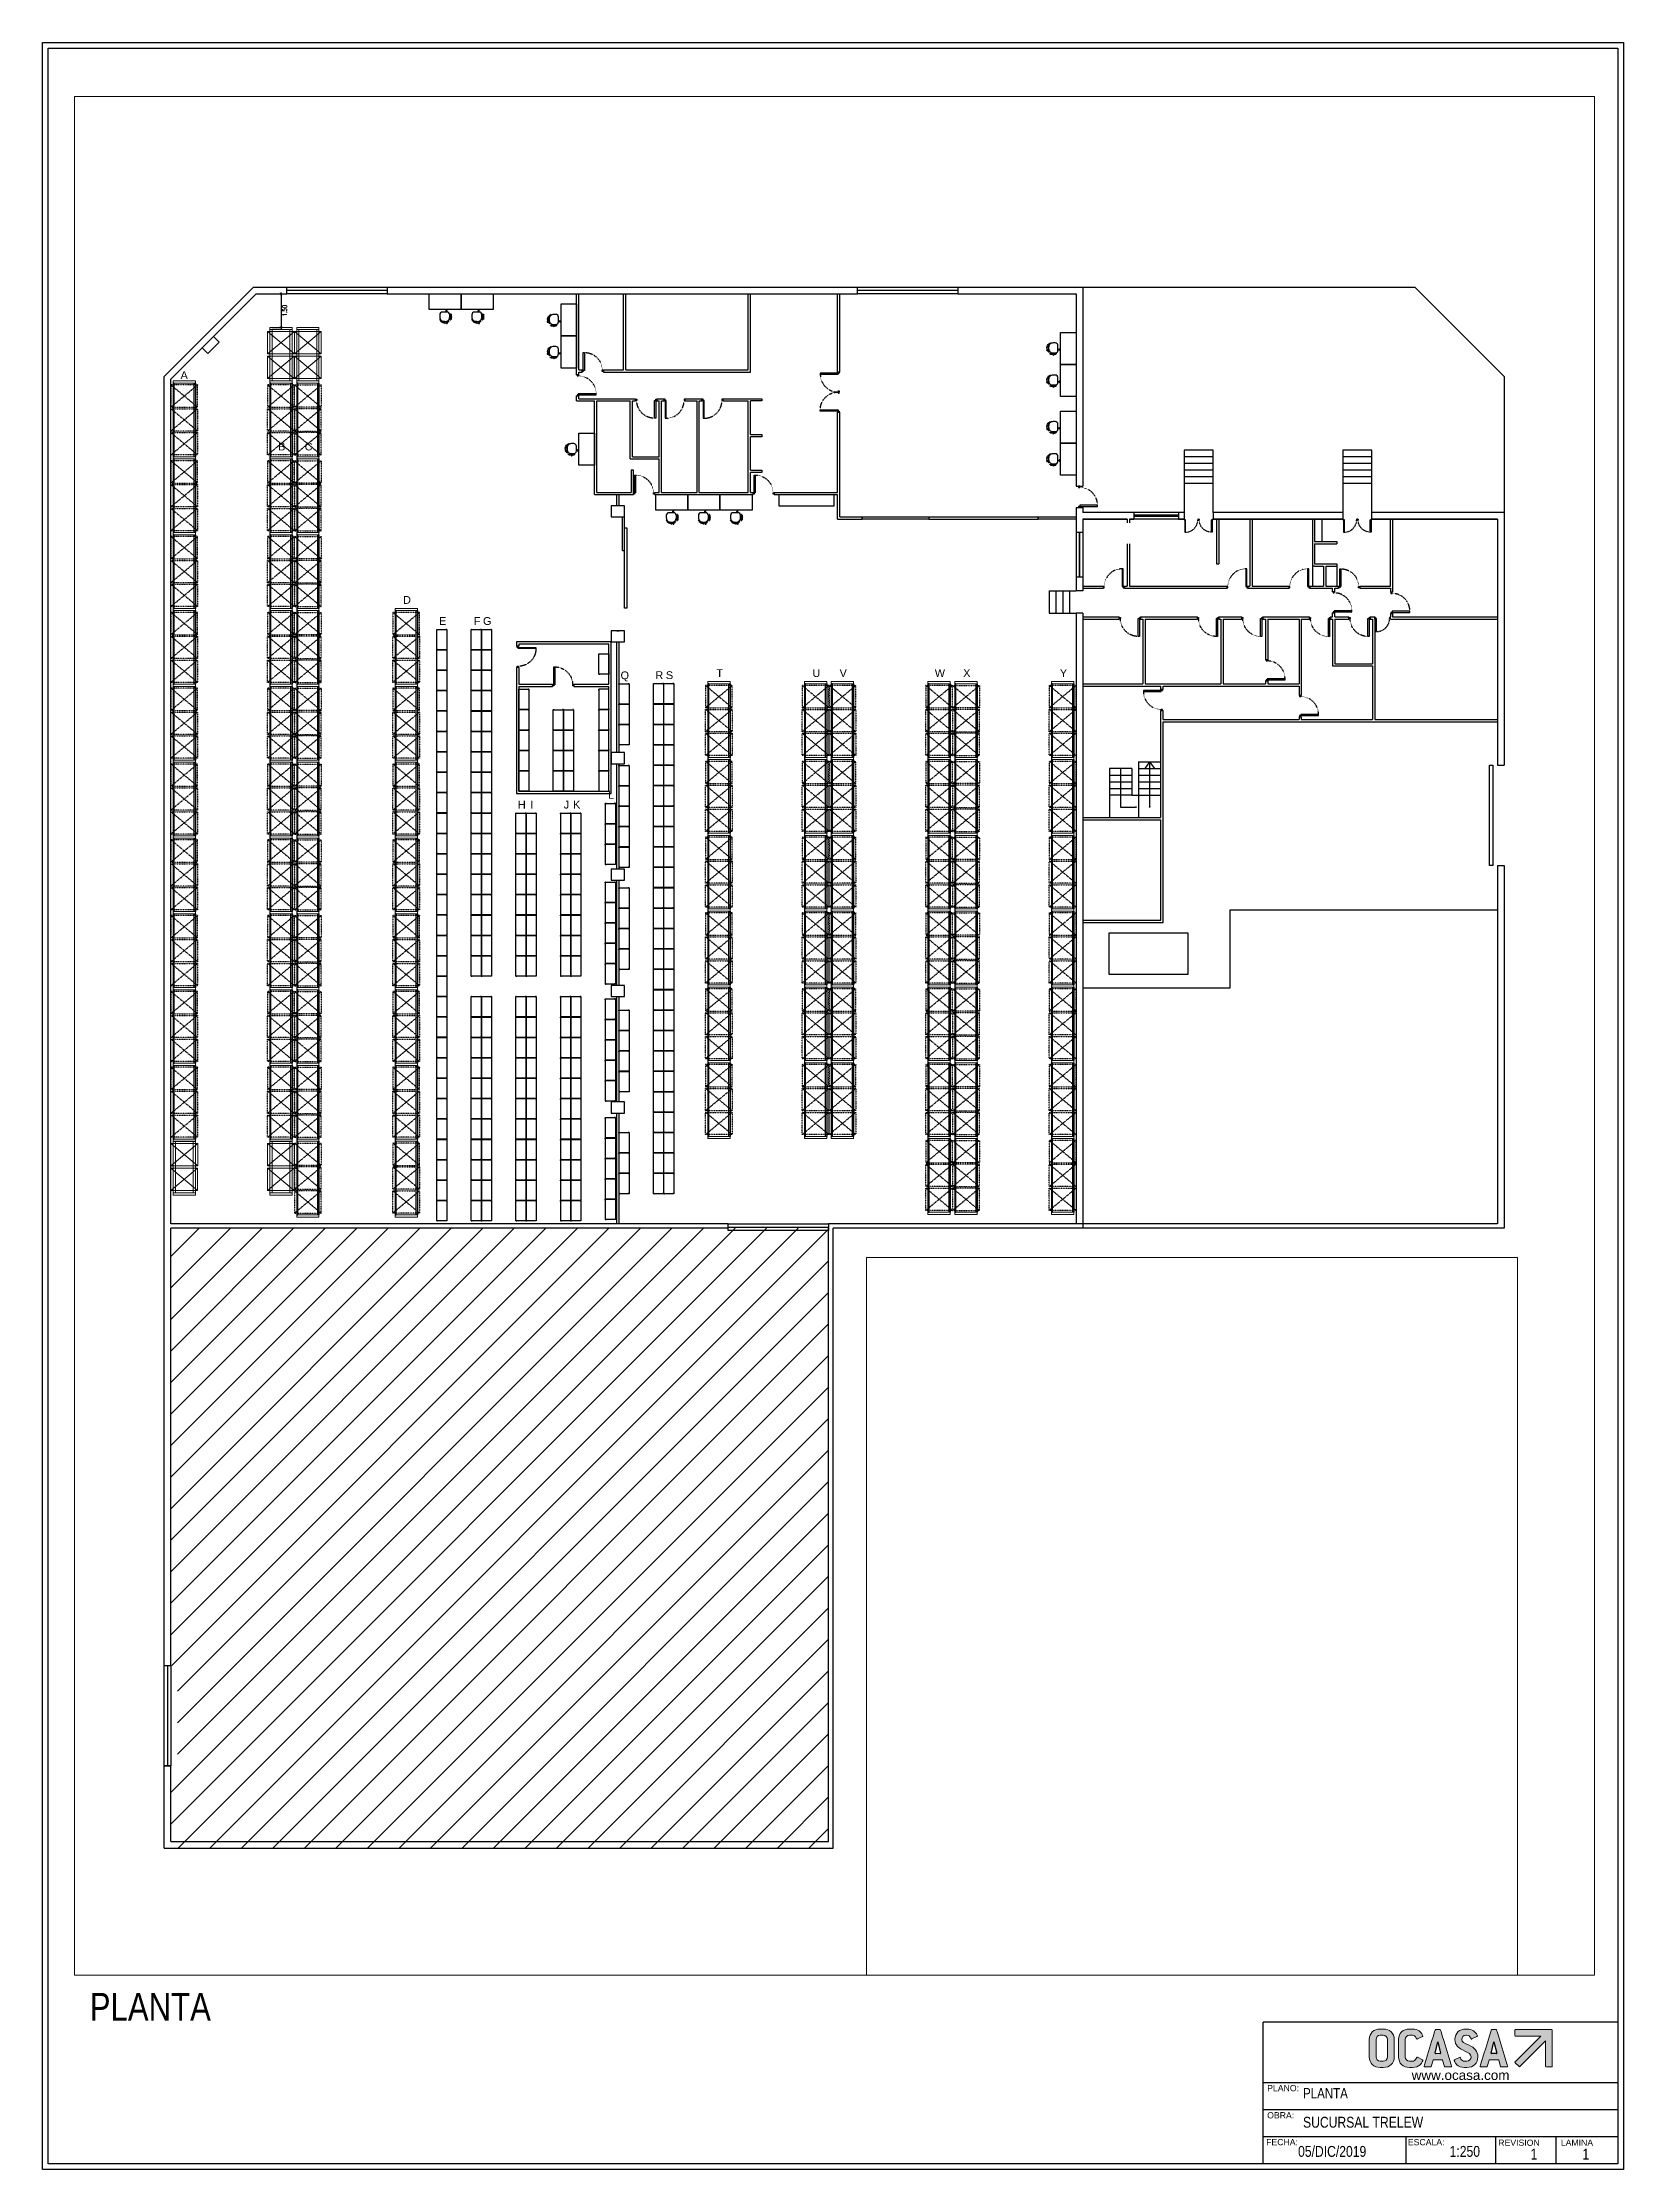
# Paper-space layout 'Planta' of a CAD drawing. Header units: metres. Extents: x 1 to 284, y 2 to 383.
# The model-space entities are those that its viewports show. They can reach past a viewport. Long polylines and large blocks are cut down to what shows.
import ezdxf

# ---------------------------------------------------------------- set-up
doc = ezdxf.new("R2010")
doc.units = ezdxf.units.M
for name, pattern in [('CONTINUA', [0]), ('DASHED', [0.75, 0.5, -0.25]), ('JIS_02_1.2', [2.5, 1.25, -1.25])]:
    doc.linetypes.add(name, pattern=pattern)
for name, color, linetype in [('01-MUROS EXTERIORES', 6, 'Continuous'), ('02-MUROS INTERIORES', 6, 'Continuous'), ('04-CARPINTERIAS', 4, 'Continuous'), ('05-LINEAS DE PROYECCION', 252, 'Continuous'), ('06-MOBILIARIO', 252, 'Continuous'), ('08-HATCH RAYADO', 251, 'Continuous'), ('09-REJAS', 3, 'Continuous'), ('10-COTAS', 6, 'Continuous'), ('11-TEXTO', 3, 'Continuous'), ('Cotas', 7, 'Continuous'), ('EST. LIVIANAS - LARA', 252, 'Continuous'), ('estanterías RACK', 30, 'CONTINUA'), ('Mobiliario', 7, 'Continuous'), ('Racks', 10, 'Continuous')]:
    doc.layers.add(name, color=color, linetype=linetype)
for name, color, linetype, lineweight in [('BASTIDOR', 162, 'Continuous', 5), ('bastidores', 5, 'Continuous', 0), ('largueros', 22, 'Continuous', 0), ('Racks General', 8, 'Continuous', 0)]:
    doc.layers.add(name, color=color, linetype=linetype, lineweight=lineweight)
doc.styles.add('COTAS', font='romans.shx', dxfattribs={"width": 0.7})
doc.styles.add('ROMANS', font='romans.shx', dxfattribs={"width": 0.8})
doc.styles.add('rotulo1', font='arial.ttf')
doc.styles.get("Standard").update_dxf_attribs({"font": 'arial.ttf'})
doc.dimstyles.new('COTA-I-100', dxfattribs={"dimtxt": 0.2, "dimasz": 0.06, "dimexe": 0, "dimexo": 0, "dimgap": 0.04, "dimtad": 0, "dimzin": 4, "dimdsep": 46, "dimtxsty": 'COTAS', "dimblk": 'M2_COTA', "dimcen": 0.06, "dimclrd": 1, "dimclre": 251, "dimclrt": 2, "dimadec": 0, "dimazin": 0, "dimtfac": 1, "dimtmove": 0, "dimatfit": 3, "dimldrblk": 'M2_COTA', "dimfxl": 0, "dimtvp": -0.8, "dimtolj": 1, "dimtzin": 0, "dimarcsym": 0})

psp = doc.layouts.new('Planta')

# ---------------------------------------------------------------- texts
at = {"style": 'rotulo1'}
for s, height, p in [('www.ocasa.com ', 1.7259, (246.26, 17.8)), ('PLANO:', 1.114, (220.34, 15.78)), ('OBRA:', 1.114, (220.34, 10.91)), ('FECHA:', 1.114, (220.15, 6.09)), ('ESCALA:', 1.114, (245.58, 6.09)), ('REVISION', 1.114, (261.8, 5.99)), ('LAMINA', 1.114, (273.02, 5.99))]:
    psp.add_text(s, height=height, dxfattribs=at).set_placement(p)
at = {"attachment_point": 1, "style": 'ROMANS'}
for s, width, insert, char_height in [('{\\fArial|b0|i0|c0|p34;PLANTA}', 61.3129, (226.77, 16.35), 1.85), ('{\\fArial|b0|i0|c0|p34;SUCURSAL TRELEW}', 35.3319, (226.77, 11.19), 1.95), ('{\\fArial|b0|i0|c0|p34;05/DIC/2019}', 0.0276, (225.88, 5.96), 1.95), ('{\\fArial|b0|i0|c0|p34;1:250}', 0.00321, (253.07, 5.96), 1.95), ('{\\fArial|b0|i0|c0|p34;1}', 0.00321, (267.6, 5.48), 1.95), ('{\\fArial|b0|i0|c0|p34;1}', 1.5, (276.89, 5.48), 1.95)]:
    psp.add_mtext_dynamic_manual_height_columns(s, width=width, gutter_width=0.0484, heights=[0], dxfattribs=dict(at, insert=insert, char_height=char_height))
at = {"layer": '11-TEXTO', "insert": (9.09, 33.42), "char_height": 5, "attachment_point": 1, "style": 'ROMANS'}
psp.add_mtext_dynamic_manual_height_columns('{\\fArial|b0|i0|c0|p34;PLANTA}', width=16.7751, gutter_width=0.0484, heights=[0], dxfattribs=at)

msp = doc.modelspace()

# ---------------------------------------------------------------- texts
at = {"layer": '11-TEXTO', "char_height": 0.35, "attachment_point": 1}
for s, insert in [('\\pxqc;A', (2307.604361, 585.20067)), ('\\pxqc;B', (2311.980053, 582.002407)), ('\\pxqc;C', (2313.185221, 582.002407)), ('\\pxqc;D', (2317.597353, 575.122407)), ('\\pxqc;E', (2319.195104, 574.178407, -3.766972)), ('\\pxqc;F', (2320.744104, 574.176407, -3.766972)), ('\\pxqc;G', (2321.199104, 574.176407, -3.766972)), ('\\pxqc;Q', (2327.369022, 571.741163)), ('\\pxqc;R', (2328.918022, 571.749163)), ('\\pxqc;S', (2329.373022, 571.749163)), ('\\pxqc;T', (2331.623591, 571.842277)), ('\\pxqc;U', (2335.960122, 571.842277)), ('\\pxqc;V', (2337.165291, 571.842277)), ('\\pxqc;W', (2341.501822, 571.842277)), ('\\pxqc;X', (2342.706992, 571.842277)), ('\\pxqc;Y', (2347.043521, 571.842277)), ('\\pxqc;H', (2322.748104, 565.943407, -3.766972)), ('\\pxqc;I', (2323.203104, 565.943407, -3.766972)), ('\\pxqc;J', (2324.752104, 565.943407, -3.766972)), ('\\pxqc;K', (2325.207104, 565.943407, -3.766972)), ('\\pxqc;L', (2326.756104, 566.377841, -3.766972))]:
    msp.add_mtext_dynamic_manual_height_columns(s, width=1.216468, gutter_width=12.5, heights=[0], dxfattribs=dict(at, insert=insert))

# ---------------------------------------------------------------- blocks, each defined once
blk = doc.blocks.new('A$C145B56B2')
at = {"layer": '04-CARPINTERIAS'}
for p, q in [((0.900001, 0.850001), (0.850001, 0.850001)), ((0.850001, 0.850001), (0.850001, 0.050001)), ((0.900001, 0.050001), (0.900001, 0.850001)), ((0.000001, 0.050001), (0.000001, 0.000001)), ((0.050001, 0.050001), (0.000001, 0.050001)), ((0.000001, 0.000001), (0.050001, 0.000001)), ((0.050001, 0.000001), (0.050001, 0.050001)), ((0.850001, 0.050001), (0.900001, 0.050001)), ((0.900001, 0.050001), (0.900001, 0.000001)), ((0.950001, 0.050001), (0.900001, 0.050001)), ((0.900001, 0.000001), (0.950001, 0.000001)), ((0.950001, 0.000001), (0.950001, 0.050001))]:
    blk.add_line(p, q, dxfattribs=at)
at = {"layer": '05-LINEAS DE PROYECCION', "linetype": 'JIS_02_1.2', "ltscale": 0.1}
blk.add_arc((0.850001, 0.050001), 0.8, 90, 180, dxfattribs=at)
blk = doc.blocks.new('M2_COTA')
for p, q in [((-1, 0), (1, 0)), ((0, 1), (0, -1))]:
    blk.add_line(p, q)
at = {"const_width": 0.2}
blk.add_lwpolyline([(-1, -1), (1, 1)], dxfattribs=at)
blk = doc.blocks.new('*D29')
at = {"layer": '10-COTAS', "color": 251, "lineweight": -2, "transparency": 16777216}
for p, q in [((2312.145925, 588.668659), (2312.560088, 588.668659)), ((2312.149858, 587.168659), (2312.560088, 587.168659))]:
    blk.add_line(p, q, dxfattribs=at)
at = {"layer": '10-COTAS', "color": 1, "lineweight": -2, "transparency": 16777216}
blk.add_line((2312.560088, 588.608659), (2312.560088, 587.228659), dxfattribs=at)
at = {"layer": 'Defpoints', "color": 0, "transparency": 16777216}
for p in [(2312.145925, 588.668659), (2312.149858, 587.168659), (2312.560088, 587.168659)]:
    blk.add_point(p, dxfattribs=at)
at = {"layer": '10-COTAS', "color": 1, "lineweight": -2, "transparency": 16777216, "xscale": 0.06, "yscale": 0.06, "zscale": 0.06}
for p, rotation in [((2312.560088, 588.668659), 90), ((2312.560088, 587.168659), 270)]:
    blk.add_blockref('M2_COTA', p, dxfattribs=dict(at, rotation=rotation))
at = {"layer": '10-COTAS', "color": 2, "transparency": 16777216, "insert": (2312.720088, 587.918659), "char_height": 0.2, "attachment_point": 5, "rotation": 90, "style": 'COTAS'}
blk.add_mtext('\\A1;1.50', dxfattribs=at)
blk = doc.blocks.new('A$C0D016993')
at = {"linetype": 'DASHED', "ltscale": 0.05}
for points in [[(0, 1.2), (1, 1.2), (1, 0), (0, 0), (0, 1.2)], [(0, 1.2), (1, 0)], [(1, 1.2), (0, 0)]]:
    blk.add_lwpolyline(points, dxfattribs=at)
blk = doc.blocks.new('m3bblock')
at = {"layer": 'BASTIDOR'}
for points in [[(-749.171764, 662.79461), (-749.071764, 662.79461), (-749.071764, 661.79461), (-749.171764, 661.79461)], [(-749.171764, 662.79461), (-749.071764, 662.79461), (-749.071764, 661.79461), (-749.171764, 661.79461)], [(-745.771764, 662.79461), (-745.671764, 662.79461), (-745.671764, 661.79461), (-745.771764, 661.79461)], [(-745.771764, 662.79461), (-745.671764, 662.79461), (-745.671764, 661.79461), (-745.771764, 661.79461)]]:
    blk.add_lwpolyline(points, close=True, dxfattribs=at)
at = {"layer": 'estanterías RACK'}
for points in [[(-749.071764, 662.74461), (-745.771764, 662.74461), (-745.771764, 662.79461), (-749.071764, 662.79461)], [(-749.071764, 661.84461), (-745.771764, 661.84461), (-745.771764, 661.79461), (-749.071764, 661.79461)]]:
    blk.add_lwpolyline(points, close=True, dxfattribs=at)
at = {"color": 253, "rotation": 180}
for p in [(-747.991764, 662.89461), (-746.921764, 662.89461)]:
    blk.add_blockref('A$C0D016993', p, dxfattribs=at)
at = {"color": 253, "xscale": -1, "rotation": 180}
blk.add_blockref('A$C0D016993', (-746.851764, 662.89461), dxfattribs=at)
blk = doc.blocks.new('Rack 2300')
at = {"layer": 'bastidores'}
for p, q in [((0, 2.4), (0, 2.5)), ((0, 2.5), (1, 2.5)), ((1, 2.5), (1, 2.4)), ((0, 2.4), (0, 2.41)), ((1, 2.4), (0, 2.4)), ((0, 0), (0, 0.1)), ((0, 0.1), (1, 0.1)), ((0, 0), (0, 0.01)), ((1, 0), (0, 0)), ((1, 0.1), (1, 0))]:
    blk.add_line(p, q, dxfattribs=at)
at = {"layer": 'largueros'}
for p, q in [((0.1, 2.4), (0, 2.4)), ((0, 2.4), (0, 0.1)), ((0.1, 0.1), (0.1, 2.4)), ((1, 2.4), (0.9, 2.4)), ((0.9, 2.4), (0.9, 0.1)), ((1, 0.1), (1, 2.4)), ((0, 0.1), (0.1, 0.1)), ((0.9, 0.1), (1, 0.1))]:
    blk.add_line(p, q, dxfattribs=at)
at = {"layer": 'Racks General'}
for p, q in [((1.102585, 2.318255), (-0.097415, 2.318255)), ((-0.097415, 2.318255), (-0.097415, 1.318255)), ((-0.097415, 1.318255), (1.102585, 2.318255)), ((-0.097415, 2.318255), (1.102585, 1.318255)), ((1.102585, 2.318255), (1.102585, 1.318255)), ((1.102585, 1.318255), (-0.097415, 1.318255)), ((1.099031, 1.203554), (-0.100969, 1.203554)), ((-0.100969, 1.203554), (-0.100969, 0.203554)), ((-0.100969, 0.203554), (1.099031, 1.203554)), ((-0.100969, 1.203554), (1.099031, 0.203554)), ((1.099031, 1.203554), (1.099031, 0.203554)), ((1.099031, 0.203554), (-0.100969, 0.203554))]:
    blk.add_line(p, q, dxfattribs=at)
blk = doc.blocks.new('WWSW')
at = {"layer": 'Mobiliario', "color": 0}
for p, q in [((5668.982334, 3007.308047), (5668.972372, 3007.308047)), ((5668.984094, 3007.330045), (5668.974513, 3007.333428)), ((5668.993461, 3007.369139), (5668.984066, 3007.372456)), ((5669.043421, 3007.553047), (5669.043421, 3007.533047)), ((5669.302354, 3007.573047), (5669.063339, 3007.573047)), ((5669.302354, 3007.513047), (5669.063339, 3007.513047)), ((5669.176856, 3007.502994), (5669.177096, 3007.513047)), ((5669.216704, 3007.503047), (5669.216943, 3007.513047)), ((5669.322272, 3007.553047), (5669.322272, 3007.533047)), ((5669.400548, 3007.361631), (5669.452902, 3007.37733)), ((5669.400548, 3007.319886), (5669.464301, 3007.339002)), ((5669.465294, 3007.370609), (5669.470994, 3007.351445)), ((5668.982334, 3007.248047), (5668.972372, 3007.248047)), ((5669.040124, 3007.112115), (5669.006317, 3007.067671)), ((5669.070903, 3007.086679), (5669.037975, 3007.043391))]:
    blk.add_line(p, q, dxfattribs=at)
blk.add_lwpolyline([(5669.517071, 3006.578047), (5670.214199, 3006.578047), (5670.214199, 3008.018047), (5669.517071, 3008.018047)], close=True, dxfattribs=at)
for points in [[(5668.916709, 3007.356021), (5668.896117, 3007.359396, -0.414214), (5668.892004, 3007.365136), (5668.896625, 3007.393564, -0.414214), (5668.902341, 3007.397693), (5668.934556, 3007.392414)], [(5668.9026, 3007.278047), (5668.9026, 3007.303047, -0.207449), (5669.000053, 3007.462472, -0.207449)], [(5668.9026, 3007.278047), (5668.9026, 3007.253047, 0.207449), (5669.000053, 3007.093623, 0.207449)], [(5668.972312, 3007.278047), (5668.972312, 3007.303047, -0.178789), (5669.022532, 3007.439562, -0.178789)], [(5668.972312, 3007.278047), (5668.972312, 3007.253047, 0.178789), (5669.022532, 3007.116532, 0.178789)], [(5669.168344, 3007.573047, -0.107506), (5669.169242, 3007.574972), (5669.186655, 3007.597863, -0.414214), (5669.193634, 3007.598801), (5669.226364, 3007.573699, -0.047977), (5669.227063, 3007.573047, -0.047977)], [(5669.496175, 3007.359768), (5669.465696, 3007.331954, -0.414214), (5669.458662, 3007.332292), (5669.455089, 3007.33624)], [(5669.458108, 3007.377464), (5669.470185, 3007.388484, -0.414214), (5669.477219, 3007.388147), (5669.496511, 3007.366831, -0.414214), (5669.496175, 3007.359768, -0.414214)]]:
    blk.add_lwpolyline(points, format="xyb", dxfattribs=at)
blk.add_lwpolyline([(5669.181451, 3007.503047), (5669.28104, 3007.503047, -0.414214), (5669.400548, 3007.383047), (5669.400548, 3007.173047, -0.414214), (5669.28104, 3007.053047), (5669.181451, 3007.053047, -0.414214), (5668.982271, 3007.253047), (5668.982271, 3007.303047, -0.414214)], format="xyb", close=True, dxfattribs=at)
for centre, radius, start, end in [((5668.931651, 3007.380362), 0.01, 170.782548, 250.626874), ((5668.925044, 3007.361495), 0.01, 250.626874, 302.01099), ((5669.007684, 3007.447447), 0.016866, 62.127554, 207.020489), ((5669.063339, 3007.553047), 0.02, 180, 270), ((5669.063339, 3007.533047), 0.02, 270, 0), ((5669.302354, 3007.553047), 0.02, 90, 180), ((5669.302354, 3007.533047), 0.02, 0, 90), ((5669.455752, 3007.367748), 0.01, 106.626874, 196.626874), ((5669.461451, 3007.348584), 0.01, 16.626874, 106.626874), ((5669.007684, 3007.108648), 0.016866, 332.979511, 117.872446)]:
    blk.add_arc(centre, radius, start, end, dxfattribs=at)
blk = doc.blocks.new('estanteria_liviana_90x45')
for p, q in [((-0.9125, 0.448), (-0.9125, 0.416)), ((-0.9105, 0.416), (-0.9125, 0.416)), ((-0.9125, 0.003), (-0.9125, 0.035)), ((-0.9105, 0.035), (-0.9125, 0.035)), ((-0.9105, 0.448), (-0.9105, 0.416)), ((-0.9105, 0.003), (-0.9105, 0.035)), ((-0.8755, 0.453), (-0.9075, 0.453)), ((-0.8755, 0.451), (-0.9075, 0.451)), ((-0.8755, 0), (-0.9075, 0)), ((-0.8755, 0.451), (-0.8755, 0.453)), ((-0.8755, 0), (-0.8755, -0.002)), ((-0.0345, 0.453), (-0.0025, 0.453)), ((-0.0345, 0.451), (-0.0345, 0.453)), ((-0.0345, 0.451), (-0.0025, 0.451)), ((-0.0345, 0), (-0.0025, 0)), ((-0.0345, 0), (-0.0345, -0.002)), ((0.0005, 0.448), (0.0005, 0.416)), ((0.0005, 0.416), (0.0025, 0.416)), ((0.0005, 0.003), (0.0005, 0.035)), ((0.0005, 0.035), (0.0025, 0.035)), ((0.0025, 0.448), (0.0025, 0.416)), ((0.0025, 0.003), (0.0025, 0.035)), ((-0.8755, -0.002), (-0.9075, -0.002)), ((-0.0345, -0.002), (-0.0025, -0.002))]:
    blk.add_line(p, q)
blk.add_lwpolyline([(-0.9125, 0), (-0.9125, 0.451), (0.0005, 0.451), (0.0005, 0)], close=True)
for centre, radius, start, end in [((-0.9075, 0.448), 0.005, 90, 180), ((-0.9075, 0.003), 0.005, 180, 270), ((-0.9075, 0.448), 0.003, 90, 180), ((-0.9075, 0.003), 0.003, 180, 270), ((-0.0025, 0.448), 0.005, 0, 90), ((-0.0025, 0.448), 0.003, 0, 90), ((-0.0025, 0.003), 0.003, 270, 0), ((-0.0025, 0.003), 0.005, 270, 0)]:
    blk.add_arc(centre, radius, start, end)

# ---------------------------------------------------------------- dimensions: what is measured, and where the dimension line sits
at = {"layer": '10-COTAS'}
dim = msp.add_linear_dim(base=(2312.560088, 587.168659), p1=(2312.145925, 588.668659), p2=(2312.149858, 587.168659), angle=90, dimstyle='COTA-I-100', dxfattribs=at)
dim.commit()
dim.dimension.update_dxf_attribs({"geometry": '*D29', "text_midpoint": (2312.720088, 587.918659)})

# ---------------------------------------------------------------- hatches: boundary and pattern name
at = {"layer": '08-HATCH RAYADO'}
h = msp.add_hatch(dxfattribs=at)
h.set_pattern_fill('_USER', color=256, angle=45, pattern_type=0)
h.set_pattern_definition([(45, (0, 0), (-0.7071068, 0.7071068), [])])
h.paths.add_polyline_path([(2337.116878, 546.768659), (2307.616878, 546.768659), (2307.616878, 527.168659), (2307.766878, 527.168659), (2307.916878, 527.168659), (2307.916878, 522.668659), (2307.616878, 522.668659), (2307.616878, 518.968659), (2337.116878, 518.968659)])

# ---------------------------------------------------------------- linework, layer by layer
at = {"layer": '01-MUROS EXTERIORES'}
for p, q in [((2311.316878, 588.968659), (2307.316878, 584.968659)), ((2311.441142, 588.668659), (2307.616878, 584.844395)), ((2311.316878, 588.968659), (2311.316878, 588.968659)), ((2311.316878, 588.968659), (2312.816878, 588.968659)), ((2311.441142, 588.668659), (2312.816878, 588.668659)), ((2317.316878, 588.968659), (2317.316878, 588.668659)), ((2317.316878, 588.968659), (2338.416878, 588.968659)), ((2317.316878, 588.668659), (2338.416878, 588.668659)), ((2342.916878, 588.968659), (2348.516878, 588.968659)), ((2342.916878, 588.668659), (2348.216878, 588.668659)), ((2348.216878, 588.668659), (2348.216878, 580.04249)), ((2348.516878, 588.968659), (2348.516878, 580.04249)), ((2307.316878, 527.168659), (2307.316878, 584.968659)), ((2307.616878, 546.968659), (2307.616878, 584.844395)), ((2325.916878, 585.268659), (2326.066285, 585.268659)), ((2325.916878, 585.168659), (2326.066285, 585.168659)), ((2327.016285, 585.268659), (2327.916878, 585.268659)), ((2327.016285, 585.168659), (2333.616878, 585.168659)), ((2328.016878, 585.268659), (2333.516878, 585.268659)), ((2367.416878, 584.968659), (2367.416878, 578.468659)), ((2325.816878, 583.868659), (2326.616878, 583.868659)), ((2325.916878, 583.968659), (2328.46202, 583.968659)), ((2326.716878, 583.868659), (2328.216878, 583.868659)), ((2328.316878, 583.868659), (2328.46202, 583.868659)), ((2329.41202, 583.968659), (2329.735491, 583.968659)), ((2329.41202, 583.868659), (2329.516878, 583.868659)), ((2329.616878, 583.868659), (2329.735491, 583.868659)), ((2330.685491, 583.968659), (2331.435491, 583.968659)), ((2330.685491, 583.868659), (2331.216878, 583.868659)), ((2331.316878, 583.868659), (2331.435491, 583.868659)), ((2332.385491, 583.968659), (2333.616878, 583.968659)), ((2332.385491, 583.868659), (2333.516878, 583.868659)), ((2326.616878, 579.668659), (2328.361911, 579.668659)), ((2326.716878, 579.768659), (2328.261911, 579.768659)), ((2329.311911, 579.768659), (2329.516878, 579.768659)), ((2329.311911, 579.668659), (2333.726669, 579.668659)), ((2329.616878, 579.768659), (2331.216878, 579.768659)), ((2331.316878, 579.768659), (2333.516878, 579.768659)), ((2333.616878, 579.768659), (2333.726669, 579.768659)), ((2334.676669, 579.768659), (2337.516878, 579.768659)), ((2334.676669, 579.668659), (2337.516878, 579.668659)), ((2348.216878, 579.09249), (2348.216878, 577.988814)), ((2348.516878, 579.09249), (2348.516878, 578.868659)), ((2350.808955, 578.868659), (2348.516878, 578.868659)), ((2350.808955, 578.868659), (2350.808955, 578.568659)), ((2353.059665, 578.868659), (2352.808955, 578.868659)), ((2352.808955, 578.868659), (2352.808955, 578.568659)), ((2353.059665, 578.868659), (2353.059665, 578.568659)), ((2360.184451, 578.868659), (2354.359665, 578.868659)), ((2354.359665, 578.868659), (2354.359665, 578.568659)), ((2367.416878, 578.868659), (2361.484451, 578.868659)), ((2348.516878, 578.568659), (2348.516878, 577.988814)), ((2350.516878, 578.568659), (2348.516878, 578.568659)), ((2350.616878, 578.568659), (2350.808955, 578.568659)), ((2350.808955, 578.568659), (2350.616878, 578.568659)), ((2353.059665, 578.568659), (2352.808955, 578.568659)), ((2360.184451, 578.568659), (2354.359665, 578.568659)), ((2367.116878, 578.568659), (2361.484451, 578.568659)), ((2367.116878, 578.568659), (2367.116878, 567.538659)), ((2367.416878, 578.468659), (2367.416878, 567.538659)), ((2348.216878, 577.988814), (2348.516878, 577.988814)), ((2348.216878, 575.988814), (2348.516878, 575.988814)), ((2348.216878, 575.988814), (2348.216878, 575.351895)), ((2348.516878, 575.988814), (2348.516878, 575.351895)), ((2348.216878, 574.351895), (2348.216878, 546.968659)), ((2348.516878, 574.351895), (2348.516878, 546.768659)), ((2367.116878, 567.538659), (2367.416878, 567.538659)), ((2367.116878, 563.038659), (2367.416878, 563.038659)), ((2367.116878, 563.038659), (2367.116878, 546.968659)), ((2367.416878, 563.038659), (2367.416878, 546.768659)), ((2332.616878, 546.968659), (2307.616878, 546.968659)), ((2367.116878, 546.968659), (2337.116878, 546.968659)), ((2337.116878, 546.968659), (2337.116878, 546.768659)), ((2307.616878, 527.168659), (2307.616878, 546.768659)), ((2332.616878, 546.768659), (2307.616878, 546.768659)), ((2337.116878, 519.268659), (2337.116878, 546.768659)), ((2337.116878, 546.768659), (2337.116878, 546.768659)), ((2337.316878, 518.968659), (2337.316878, 546.768659)), ((2367.416878, 546.768659), (2337.316878, 546.768659)), ((2307.316878, 527.168659), (2307.616878, 527.168659)), ((2307.316878, 518.968659), (2307.316878, 522.668659)), ((2307.316878, 522.668659), (2307.616878, 522.668659)), ((2307.616878, 519.268659), (2307.616878, 522.668659)), ((2307.316878, 518.968659), (2337.316878, 518.968659)), ((2307.316878, 518.968659), (2307.616878, 518.968659)), ((2307.616878, 519.268659), (2337.116878, 519.268659))]:
    msp.add_line(p, q, dxfattribs=at)
at = {"layer": '01-MUROS EXTERIORES', "color": 0}
for p, q in [((2353.059665, 581.668659), (2353.059665, 578.868659)), ((2354.359665, 581.668659), (2353.059665, 581.668659)), ((2354.359665, 581.368659), (2353.059665, 581.368659)), ((2354.359665, 578.868659), (2354.359665, 581.668659)), ((2361.484451, 581.668659), (2360.184451, 581.668659)), ((2360.184451, 581.668659), (2360.184451, 578.568659)), ((2361.484451, 581.368659), (2360.184451, 581.368659)), ((2361.484451, 578.568659), (2361.484451, 581.668659)), ((2354.359665, 581.068659), (2353.059665, 581.068659)), ((2354.359665, 580.768659), (2353.059665, 580.768659)), ((2361.484451, 581.068659), (2360.184451, 581.068659)), ((2361.484451, 580.768659), (2360.184451, 580.768659)), ((2354.359665, 580.468659), (2353.059665, 580.468659)), ((2354.359665, 580.168659), (2353.059665, 580.168659)), ((2361.484451, 580.468659), (2360.184451, 580.468659)), ((2361.484451, 580.168659), (2360.184451, 580.168659))]:
    msp.add_line(p, q, dxfattribs=at)
at = {"layer": '02-MUROS INTERIORES'}
for p, q in [((2312.816878, 588.668659), (2312.816878, 588.968659)), ((2325.816878, 585.046284), (2325.816878, 588.668659)), ((2325.916878, 585.268659), (2325.916878, 588.668659)), ((2327.916878, 585.268659), (2327.916878, 588.668659)), ((2328.016878, 585.268659), (2328.016878, 588.668659)), ((2333.516878, 585.268659), (2333.516878, 588.668659)), ((2333.616878, 585.168659), (2333.616878, 588.668659)), ((2337.516878, 585.168659), (2337.516878, 588.668659)), ((2337.616878, 585.168659), (2337.616878, 588.668659)), ((2338.416878, 588.668659), (2338.416878, 588.968659)), ((2342.916878, 588.968659), (2342.916878, 588.668659)), ((2325.816878, 585.046284), (2325.916878, 585.046284)), ((2325.916878, 585.046284), (2325.916878, 585.168659)), ((2326.066285, 585.268659), (2326.066285, 585.168659)), ((2327.016285, 585.268659), (2327.016285, 585.168659)), ((2337.516878, 585.168659), (2337.616878, 585.168659)), ((2337.516878, 584.268199), (2337.516878, 584.269119)), ((2325.816878, 583.868659), (2325.816878, 584.096284)), ((2325.816878, 584.096284), (2325.916878, 584.096284)), ((2325.916878, 583.968659), (2325.916878, 584.096284)), ((2326.616878, 579.668659), (2326.616878, 583.868659)), ((2326.716878, 579.768659), (2326.716878, 583.868659)), ((2328.216878, 581.268659), (2328.216878, 583.868659)), ((2328.316878, 581.368659), (2328.316878, 583.868659)), ((2328.316878, 583.868659), (2328.46202, 583.868659)), ((2328.46202, 583.868659), (2328.46202, 583.968659)), ((2329.41202, 583.868659), (2329.41202, 583.968659)), ((2329.41202, 583.868659), (2329.516878, 583.868659)), ((2329.516878, 581.368659), (2329.516878, 583.868659)), ((2329.616878, 579.768659), (2329.616878, 583.868659)), ((2329.735491, 583.868659), (2329.735491, 583.968659)), ((2330.685491, 583.868659), (2330.685491, 583.968659)), ((2331.216878, 579.768659), (2331.216878, 583.868659)), ((2331.316878, 579.768659), (2331.316878, 583.868659)), ((2331.435491, 583.868659), (2331.435491, 583.968659)), ((2332.385491, 583.868659), (2332.385491, 583.968659)), ((2333.516878, 579.768659), (2333.516878, 583.868659)), ((2333.616878, 583.968659), (2334.116878, 583.968659)), ((2334.116878, 583.868659), (2333.616878, 583.868659)), ((2333.616878, 582.368659), (2333.616878, 583.868659)), ((2334.116878, 583.968659), (2334.116878, 583.868659)), ((2337.516878, 583.368659), (2337.616878, 583.368659)), ((2337.516878, 579.768659), (2337.516878, 583.368659)), ((2337.616878, 578.668659), (2337.616878, 583.368659)), ((2333.616878, 582.368659), (2334.116878, 582.368659)), ((2334.116878, 582.368659), (2334.116878, 582.268659)), ((2334.116878, 582.268659), (2333.616878, 582.268659)), ((2333.616878, 580.768659), (2333.616878, 582.268659)), ((2328.216878, 581.268659), (2329.516878, 581.268659)), ((2328.316878, 581.368659), (2329.516878, 581.368659)), ((2329.516878, 579.768659), (2329.516878, 581.268659)), ((2328.361911, 580.768659), (2328.261911, 580.768659)), ((2328.261911, 580.768659), (2328.261911, 579.768659)), ((2328.361911, 579.768659), (2328.361911, 580.768659)), ((2333.616878, 580.768659), (2334.116878, 580.768659)), ((2333.616878, 579.768659), (2333.616878, 580.668659)), ((2334.116878, 580.668659), (2333.616878, 580.668659)), ((2334.116878, 580.768659), (2334.116878, 580.668659)), ((2348.216878, 580.04249), (2348.516878, 580.04249)), ((2328.361911, 579.768659), (2328.361911, 579.668659)), ((2329.311911, 579.768659), (2329.311911, 579.668659)), ((2333.726669, 579.768659), (2333.726669, 579.668659)), ((2334.676669, 579.768659), (2334.676669, 579.668659)), ((2337.516878, 578.568659), (2337.516878, 579.668659)), ((2337.616878, 578.668659), (2338.616878, 578.668659)), ((2338.616878, 578.668659), (2338.616878, 578.568659)), ((2341.616878, 578.668659), (2341.616878, 578.568659)), ((2341.616878, 578.668659), (2346.516878, 578.668659)), ((2348.216878, 579.09249), (2348.516878, 579.09249)), ((2337.516878, 578.568659), (2338.616878, 578.568659)), ((2341.616878, 578.568659), (2346.516878, 578.568659)), ((2348.516878, 578.568659), (2350.516878, 578.568659)), ((2350.516878, 578.568659), (2350.516878, 578.411249)), ((2350.616878, 578.568659), (2350.616878, 578.411249)), ((2350.616878, 578.568659), (2350.616878, 578.411249)), ((2352.808955, 578.568659), (2353.059665, 578.568659)), ((2354.359665, 578.568659), (2360.184451, 578.568659)), ((2354.516878, 578.568659), (2354.516878, 576.568659)), ((2354.516878, 578.568659), (2354.616878, 578.568659)), ((2354.616878, 578.568659), (2354.616878, 576.568659)), ((2356.016878, 578.568659), (2356.016878, 575.568659)), ((2356.116878, 578.568659), (2356.116878, 575.568659)), ((2358.816878, 578.568659), (2358.816878, 576.468659)), ((2358.916878, 578.568659), (2358.916878, 577.568659)), ((2361.484451, 578.568659), (2367.116878, 578.568659)), ((2362.316878, 575.568659), (2362.316878, 578.568659)), ((2362.416878, 578.568659), (2362.416878, 575.29023)), ((2350.516878, 577.461249), (2350.516878, 575.568659)), ((2350.616878, 577.461249), (2350.616878, 575.568659)), ((2350.616878, 577.461249), (2350.616878, 575.568659)), ((2358.916878, 577.568659), (2359.916878, 577.568659)), ((2358.916878, 577.468659), (2359.916878, 577.468659)), ((2358.916878, 577.468659), (2358.916878, 576.568659)), ((2359.916878, 577.568659), (2359.916878, 577.468659)), ((2354.516878, 576.568659), (2354.616878, 576.568659)), ((2358.916878, 576.468659), (2358.816878, 576.468659)), ((2358.916878, 576.568659), (2359.916878, 576.568659)), ((2358.916878, 576.468659), (2359.316878, 576.468659)), ((2359.316878, 576.468659), (2359.316878, 575.568659)), ((2359.416878, 576.468659), (2359.416878, 575.568659)), ((2359.416878, 576.468659), (2359.916878, 576.468659)), ((2359.916878, 576.568659), (2359.916878, 576.468659)), ((2348.516878, 575.351895), (2348.216878, 575.351895)), ((2348.516878, 575.568659), (2349.432579, 575.568659)), ((2348.516878, 575.468659), (2349.432579, 575.468659)), ((2349.432579, 575.568659), (2349.432579, 575.468659)), ((2350.382579, 575.568659), (2350.382579, 575.468659)), ((2350.382579, 575.568659), (2350.516878, 575.568659)), ((2350.382579, 575.468659), (2354.976169, 575.468659)), ((2350.616878, 575.568659), (2354.976169, 575.568659)), ((2354.976169, 575.568659), (2354.976169, 575.468659)), ((2355.926169, 575.568659), (2355.926169, 575.468659)), ((2355.926169, 575.568659), (2356.016878, 575.568659)), ((2355.926169, 575.468659), (2357.754895, 575.468659)), ((2356.116878, 575.568659), (2357.754895, 575.568659)), ((2357.754895, 575.568659), (2357.754895, 575.468659)), ((2358.704895, 575.568659), (2358.704895, 575.468659)), ((2358.704895, 575.568659), (2359.316878, 575.568659)), ((2358.704895, 575.468659), (2359.716878, 575.468659)), ((2359.416878, 575.568659), (2359.991206, 575.568659)), ((2359.716878, 575.314227), (2359.716878, 575.468659)), ((2359.816878, 575.314227), (2359.716878, 575.314227)), ((2359.816878, 575.314227), (2359.816878, 575.468659)), ((2359.816878, 575.468659), (2359.991206, 575.468659)), ((2359.991206, 575.568659), (2359.991206, 575.468659)), ((2360.941206, 575.568659), (2360.941206, 575.468659)), ((2360.941206, 575.568659), (2362.316878, 575.568659)), ((2360.941206, 575.468659), (2362.316878, 575.468659)), ((2362.316878, 575.468659), (2362.316878, 575.29023)), ((2362.416878, 575.29023), (2362.316878, 575.29023)), ((2348.516878, 574.351895), (2348.216878, 574.351895)), ((2348.516878, 574.18537), (2350.155585, 574.18537)), ((2348.516878, 574.08537), (2350.155585, 574.08537)), ((2348.516878, 574.08537), (2348.516878, 571.18537)), ((2350.155585, 574.08537), (2350.155585, 574.18537)), ((2351.105585, 574.08537), (2351.105585, 574.18537)), ((2351.105585, 574.18537), (2353.664258, 574.18537)), ((2351.105585, 574.08537), (2351.216878, 574.08537)), ((2351.216878, 574.08537), (2351.216878, 571.18537)), ((2351.316878, 574.08537), (2351.316878, 571.18537)), ((2351.316878, 574.08537), (2353.664258, 574.08537)), ((2353.664258, 574.08537), (2353.664258, 574.18537)), ((2354.614258, 574.08537), (2354.614258, 574.18537)), ((2354.614258, 574.18537), (2355.647174, 574.18537)), ((2354.614258, 574.08537), (2354.716878, 574.08537)), ((2354.716878, 574.08537), (2354.716878, 571.18537)), ((2354.816878, 574.08537), (2354.816878, 571.18537)), ((2354.816878, 574.08537), (2355.647174, 574.08537)), ((2355.647174, 574.08537), (2355.647174, 574.18537)), ((2356.597174, 574.08537), (2356.597174, 574.18537)), ((2356.597174, 574.18537), (2358.683731, 574.18537)), ((2356.597174, 574.08537), (2356.716878, 574.08537)), ((2356.716878, 574.08537), (2356.716878, 572.262597)), ((2356.816878, 574.08537), (2356.816878, 572.262597)), ((2356.816878, 574.08537), (2358.216878, 574.08537)), ((2358.216878, 574.08537), (2358.216878, 571.18537)), ((2358.316878, 574.08537), (2358.316878, 570.661875)), ((2358.316878, 574.08537), (2358.683731, 574.08537)), ((2358.683731, 574.08537), (2358.683731, 574.18537)), ((2359.633731, 574.08537), (2359.633731, 574.18537)), ((2359.633731, 574.18537), (2359.716878, 574.18537)), ((2359.633731, 574.08537), (2359.716878, 574.08537)), ((2359.716878, 574.18537), (2359.716878, 574.364227)), ((2359.816878, 574.364227), (2359.716878, 574.364227)), ((2359.716878, 574.08537), (2359.716878, 571.98537)), ((2359.816878, 574.18537), (2359.816878, 574.364227)), ((2359.816878, 574.18537), (2360.458841, 574.18537)), ((2359.816878, 574.08537), (2359.816878, 572.08537)), ((2359.816878, 574.08537), (2360.458841, 574.08537)), ((2359.816878, 574.08537), (2360.458841, 574.08537)), ((2360.458841, 574.08537), (2360.458841, 574.18537)), ((2361.408841, 574.08537), (2361.408841, 574.18537)), ((2361.408841, 574.18537), (2361.616878, 574.18537)), ((2361.408841, 574.08537), (2361.516878, 574.08537)), ((2361.408841, 574.08537), (2361.516878, 574.08537)), ((2361.516878, 574.08537), (2361.516878, 572.08537)), ((2361.516878, 574.08537), (2361.516878, 574.08537)), ((2361.616878, 574.08537), (2361.616878, 574.18537)), ((2361.616878, 574.08537), (2361.616878, 569.58537)), ((2362.316725, 574.08537), (2362.316725, 574.18537)), ((2362.316725, 574.18537), (2362.316878, 574.18537)), ((2362.316725, 574.08537), (2367.116878, 574.08537)), ((2362.416878, 574.34023), (2362.316878, 574.34023)), ((2362.316878, 574.34023), (2362.316878, 574.18537)), ((2362.416878, 574.34023), (2362.416878, 574.18537)), ((2362.416878, 574.18537), (2367.116878, 574.18537)), ((2327.366878, 573.068659), (2323.116878, 573.068659)), ((2323.116878, 573.068659), (2323.116878, 572.86987)), ((2323.216878, 572.86987), (2323.116878, 572.86987)), ((2327.266878, 572.968659), (2323.216878, 572.968659)), ((2323.216878, 572.968659), (2323.216878, 572.86987)), ((2327.266878, 571.168659), (2327.266878, 572.968659)), ((2327.366878, 571.068659), (2327.366878, 573.068659)), ((2356.716878, 572.262597), (2356.816878, 572.262597)), ((2356.816878, 572.262597), (2356.716878, 572.262597)), ((2359.716878, 571.98537), (2361.516878, 571.98537)), ((2359.816878, 572.08537), (2361.516878, 572.08537)), ((2361.516878, 571.98537), (2361.516878, 569.58537)), ((2323.216878, 571.91987), (2323.116878, 571.91987)), ((2323.116878, 571.91987), (2323.116878, 571.168659)), ((2323.216878, 571.91987), (2323.216878, 571.168659)), ((2323.116878, 571.168659), (2323.116878, 566.268659)), ((2323.216878, 571.168659), (2324.739344, 571.168659)), ((2323.216878, 571.068659), (2324.739344, 571.068659)), ((2323.216878, 571.068659), (2323.216878, 566.368659)), ((2324.739344, 571.168659), (2324.739344, 571.068659)), ((2325.689344, 571.168659), (2325.689344, 571.068659)), ((2325.689344, 571.168659), (2327.266878, 571.168659)), ((2325.689344, 571.068659), (2327.266878, 571.068659)), ((2327.266878, 566.368659), (2327.266878, 571.068659)), ((2327.366878, 566.268659), (2327.366878, 571.068659)), ((2348.516878, 571.18537), (2351.216878, 571.18537)), ((2348.516878, 571.08537), (2352.016878, 571.08537)), ((2351.316878, 571.18537), (2354.716878, 571.18537)), ((2352.016878, 570.938041), (2352.016878, 571.08537)), ((2352.016878, 570.938041), (2352.116878, 570.938041)), ((2352.116878, 571.08537), (2358.216878, 571.08537)), ((2352.116878, 570.938041), (2352.116878, 571.08537)), ((2354.816878, 571.18537), (2356.716878, 571.18537)), ((2356.716878, 571.312597), (2356.816878, 571.312597)), ((2356.716878, 571.312597), (2356.716878, 571.18537)), ((2356.816878, 571.312597), (2356.716878, 571.312597)), ((2356.816878, 571.312597), (2356.816878, 571.18537)), ((2356.816878, 571.18537), (2358.216878, 571.18537)), ((2358.216878, 571.08537), (2358.216878, 570.661875)), ((2358.216878, 570.661875), (2358.316878, 570.661875)), ((2352.016878, 569.988041), (2352.116878, 569.988041)), ((2352.016878, 565.18537), (2352.016878, 569.988041)), ((2352.116878, 569.58537), (2352.116878, 569.988041)), ((2352.116878, 569.58537), (2358.216878, 569.58537)), ((2358.216878, 569.711875), (2358.316878, 569.711875)), ((2358.216878, 569.711875), (2358.216878, 569.58537)), ((2358.316878, 569.711875), (2358.316878, 569.58537)), ((2358.316878, 569.58537), (2361.516878, 569.58537)), ((2361.616878, 569.58537), (2367.116878, 569.58537)), ((2352.116878, 569.48537), (2367.116878, 569.48537)), ((2352.116878, 560.48537), (2352.116878, 569.48537)), ((2323.116878, 566.268659), (2327.366878, 566.268659)), ((2323.216878, 566.368659), (2327.266878, 566.368659)), ((2348.516878, 565.18537), (2352.016878, 565.18537)), ((2348.516878, 565.08537), (2352.016878, 565.08537)), ((2352.016878, 560.58537), (2352.016878, 565.08537)), ((2348.516878, 560.58537), (2352.016878, 560.58537)), ((2348.516878, 560.48537), (2352.116878, 560.48537))]:
    msp.add_line(p, q, dxfattribs=at)
at = {"layer": '02-MUROS INTERIORES', "color": 0}
for p, q in [((2347.016878, 575.351895), (2347.016878, 574.351895)), ((2347.016878, 575.351895), (2348.216878, 575.351895)), ((2347.316878, 575.351895), (2347.316878, 574.351895)), ((2347.616878, 575.351895), (2347.616878, 574.351895)), ((2347.916878, 575.351895), (2347.916878, 574.351895)), ((2347.016878, 574.351895), (2348.216878, 574.351895)), ((2367.116878, 561.038659), (2355.116878, 561.038659)), ((2355.116878, 561.038659), (2355.116878, 557.538659)), ((2355.116878, 557.538659), (2348.516878, 557.538659))]:
    msp.add_line(p, q, dxfattribs=at)
at = {"layer": '04-CARPINTERIAS'}
for p, q in [((2346.516878, 578.668659), (2346.516878, 578.568659)), ((2348.216878, 578.668659), (2348.216878, 578.568659))]:
    msp.add_line(p, q, dxfattribs=at)
at = {"layer": '05-LINEAS DE PROYECCION', "color": 0, "linetype": 'Continuous'}
for p, q in [((2348.516878, 588.968659), (2363.416878, 588.968659)), ((2363.416878, 588.968659), (2367.416878, 584.968659))]:
    msp.add_line(p, q, dxfattribs=at)
at = {"layer": '06-MOBILIARIO'}
for p, q in [((2359.256357, 577.568659), (2359.256357, 578.568659)), ((2358.816878, 576.468659), (2358.816878, 575.568659)), ((2359.916878, 576.468659), (2359.916878, 575.568659)), ((2351.016878, 567.68537), (2352.016878, 567.68537)), ((2351.016878, 567.68537), (2351.016878, 566.18537)), ((2351.516878, 567.68537), (2351.297702, 567.38537)), ((2351.516878, 567.68537), (2351.516878, 565.68537)), ((2351.516878, 567.68537), (2351.736054, 567.38537)), ((2350.716878, 567.38537), (2349.716878, 567.38537)), ((2349.716878, 567.38537), (2349.716878, 566.173506)), ((2350.716878, 567.073506), (2349.716878, 567.073506)), ((2350.216878, 567.38537), (2350.216878, 565.657323)), ((2350.716878, 567.38537), (2350.716878, 566.18537)), ((2351.016878, 567.38537), (2352.016878, 567.38537)), ((2351.016878, 567.08537), (2352.016878, 567.08537)), ((2350.716878, 566.773506), (2349.716878, 566.773506)), ((2350.716878, 566.473506), (2349.716878, 566.473506)), ((2351.016878, 566.78537), (2352.016878, 566.78537)), ((2351.016878, 566.48537), (2352.016878, 566.48537)), ((2350.716878, 566.18537), (2349.716878, 566.18537)), ((2349.716878, 566.173506), (2349.716878, 565.18537)), ((2350.716878, 566.18537), (2351.016878, 566.18537)), ((2351.016878, 566.18537), (2352.016878, 566.18537)), ((2351.016878, 566.18537), (2351.016878, 565.18537)), ((2350.216878, 565.657323), (2350.889738, 565.657323))]:
    msp.add_line(p, q, dxfattribs=at)
msp.add_lwpolyline([(2349.696907, 560.022923), (2353.224494, 560.022923), (2353.224494, 558.153197), (2349.696907, 558.153197)], close=True, dxfattribs=at)
for centre in [(2350.904351, 565.657323), (2351.516878, 565.670756)]:
    msp.add_circle(centre, 0.014613, dxfattribs=at)
at = {"layer": '09-REJAS', "color": 2}
for p, q in [((2317.316878, 588.818659), (2312.816878, 588.818659)), ((2342.916878, 588.818659), (2338.416878, 588.818659)), ((2327.866878, 577.168659), (2327.866878, 578.668659)), ((2327.966878, 577.168659), (2327.966878, 578.668659)), ((2352.808955, 578.868659), (2350.808955, 578.868659)), ((2352.808955, 578.756098), (2350.808955, 578.756098)), ((2352.808955, 578.685998), (2350.808955, 578.685998)), ((2352.808955, 578.568659), (2350.808955, 578.568659)), ((2348.216878, 577.988814), (2348.216878, 575.988814)), ((2348.356878, 577.988814), (2348.356878, 575.988814)), ((2348.376878, 577.988814), (2348.376878, 575.988814)), ((2348.516878, 577.988814), (2348.516878, 575.988814)), ((2332.616878, 546.818659), (2337.116878, 546.818659)), ((2307.466878, 527.168659), (2307.466878, 522.668659))]:
    msp.add_line(p, q, dxfattribs=at)
at = {"layer": '09-REJAS'}
for p, q in [((2327.616878, 579.168659), (2327.616878, 579.668659)), ((2327.716878, 579.168659), (2327.716878, 579.668659)), ((2327.866878, 577.168659), (2327.966878, 577.168659)), ((2327.616878, 573.568659), (2327.716878, 573.568659)), ((2327.616878, 568.098659), (2327.616878, 573.068659)), ((2327.716878, 568.098659), (2327.716878, 573.068659)), ((2327.616878, 562.878659), (2327.616878, 567.598659)), ((2327.716878, 562.878659), (2327.716878, 567.598659)), ((2327.616878, 557.658659), (2327.616878, 562.378659)), ((2327.716878, 557.658659), (2327.716878, 562.378659)), ((2327.616878, 552.438659), (2327.616878, 557.158659)), ((2327.716878, 552.438659), (2327.716878, 557.158659)), ((2327.616878, 546.968659), (2327.616878, 551.938659)), ((2327.716878, 546.968659), (2327.716878, 551.938659))]:
    msp.add_line(p, q, dxfattribs=at)
at = {"layer": '09-REJAS', "color": 2}
for points in [[(2317.316878, 588.968659), (2317.316878, 588.668659), (2312.816878, 588.668659), (2312.816878, 588.968659)], [(2342.916878, 588.968659), (2342.916878, 588.668659), (2338.416878, 588.668659), (2338.416878, 588.968659)], [(2338.616878, 578.668659), (2341.616878, 578.668659), (2341.616878, 578.568659), (2338.616878, 578.568659)], [(2346.516878, 578.668659), (2348.216878, 578.668659), (2348.216878, 578.568659), (2346.516878, 578.568659)], [(2327.966878, 578.181244), (2328.066878, 578.181244), (2328.066878, 574.581244), (2327.966878, 574.581244)], [(2366.768343, 567.538659), (2366.918343, 567.538659), (2366.918343, 563.038659), (2366.768343, 563.038659)], [(2332.616878, 546.668659), (2332.616878, 546.968659), (2337.116878, 546.968659), (2337.116878, 546.668659)], [(2307.316878, 527.168659), (2307.616878, 527.168659), (2307.616878, 522.668659), (2307.316878, 522.668659)]]:
    msp.add_lwpolyline(points, close=True, dxfattribs=at)
at = {"layer": '09-REJAS'}
for points in [[(2327.966878, 579.168659), (2327.366878, 579.168659), (2327.366878, 578.668659), (2327.966878, 578.668659)], [(2327.966878, 573.568659), (2327.366878, 573.568659), (2327.366878, 573.068659), (2327.966878, 573.068659)], [(2327.966878, 568.098659), (2327.366878, 568.098659), (2327.366878, 567.598659), (2327.966878, 567.598659)], [(2327.966878, 562.878659), (2327.366878, 562.878659), (2327.366878, 562.378659), (2327.966878, 562.378659)], [(2327.966878, 557.658659), (2327.366878, 557.658659), (2327.366878, 557.158659), (2327.966878, 557.158659)], [(2327.966878, 552.438659), (2327.366878, 552.438659), (2327.366878, 551.938659), (2327.966878, 551.938659)]]:
    msp.add_lwpolyline(points, close=True, dxfattribs=at)
at = {"layer": 'Cotas'}
msp.add_lwpolyline([(2337.347877, 579.145284), (2334.903977, 579.145284), (2334.903977, 579.668659), (2337.347877, 579.668659)], close=True, dxfattribs=at)
at = {"layer": 'Mobiliario', "color": 0, "linetype": 'ByBlock'}
msp.add_lwpolyline([(2309.266365, 586.000938), (2309.775482, 586.510055), (2309.52901, 586.756527), (2309.019893, 586.24741)], close=True, dxfattribs=at)

# ---------------------------------------------------------------- block references
at = {"layer": '04-CARPINTERIAS', "xscale": -1}
for p in [(2327.016286, 585.193658), (2329.311912, 579.693658), (2334.67667, 579.693658), (2360.941207, 575.493658), (2325.689345, 571.093658)]:
    msp.add_blockref('A$C145B56B2', p, dxfattribs=at)
at = {"layer": '04-CARPINTERIAS'}
for p, rotation in [((2325.841877, 585.046285), 270), ((2337.594004, 584.218658), 90), ((2330.685492, 583.943659), 180), ((2332.385492, 583.943659), 180), ((2348.330602, 580.042491), 270), ((2359.741877, 575.314227), 270), ((2362.341877, 575.290231), 270), ((2356.741877, 572.262598), 270), ((2352.091878, 569.98804), 90), ((2358.241877, 570.661876), 270)]:
    msp.add_blockref('A$C145B56B2', p, dxfattribs=dict(at, rotation=rotation))
at = {"layer": '04-CARPINTERIAS', "xscale": -1}
for p, rotation in [((2337.594004, 584.318659), 90), ((2328.462019, 583.943659), 180), ((2350.155584, 574.16037), 180), ((2353.664257, 574.16037), 180), ((2355.647173, 574.16037), 180), ((2358.68373, 574.16037), 180), ((2360.45884, 574.16037), 180), ((2323.141877, 571.91987), 270)]:
    msp.add_blockref('A$C145B56B2', p, dxfattribs=dict(at, rotation=rotation))
at = {"layer": '04-CARPINTERIAS', "rotation": 180}
for p, xscale, yscale, zscale in [((2353.709596, 578.568659), 0.684138, 0.684138, 0.684138), ((2353.709596, 578.568659), -0.684138, 0.684138, 0.684138), ((2360.834382, 578.568659), 0.684138, 0.684138, 0.684138), ((2360.834382, 578.568659), -0.684138, 0.684138, 0.684138), ((2362.316726, 574.153787), 0.736682, 0.736682, 0.736682)]:
    msp.add_blockref('A$C145B56B2', p, dxfattribs=dict(at, xscale=xscale, yscale=yscale, zscale=zscale))
at = {"layer": '04-CARPINTERIAS'}
for p in [(2349.432578, 575.493658), (2354.976168, 575.493658), (2357.754894, 575.493658)]:
    msp.add_blockref('A$C145B56B2', p, dxfattribs=at)
at = {"layer": 'EST. LIVIANAS - LARA', "rotation": 90}
for p in [(2319.99396, 573.624159, -3.766972), (2321.54296, 573.622159, -3.766972), (2321.99796, 573.622159, -3.766972), (2319.99396, 572.709159, -3.766972), (2321.54296, 572.707159, -3.766972), (2321.99796, 572.707159, -3.766972), (2327.266878, 572.524659), (2319.99396, 571.794159, -3.766972), (2321.54296, 571.792159, -3.766972), (2321.99796, 571.792159, -3.766972), (2319.99396, 570.881159, -3.766972), (2321.54296, 570.879159, -3.766972), (2321.99796, 570.879159, -3.766972), (2323.671667, 570.941159), (2328.167878, 571.187252), (2329.716878, 571.193252), (2330.171878, 571.193252), (2328.167878, 570.272252), (2329.716878, 570.278252), (2330.171878, 570.278252), (2319.99396, 569.966159, -3.766972), (2321.54296, 569.964159, -3.766972), (2321.99796, 569.964159, -3.766972), (2323.671667, 570.026159), (2325.220667, 570.024159), (2325.675667, 570.024159), (2319.99396, 569.051159, -3.766972), (2321.54296, 569.049159, -3.766972), (2321.99796, 569.049159, -3.766972), (2323.671667, 569.111159), (2325.220667, 569.109159), (2325.675667, 569.109159), (2328.167878, 569.357252), (2329.716878, 569.363252), (2330.171878, 569.363252), (2329.716878, 568.448252), (2330.171878, 568.448252), (2319.99396, 568.136159, -3.766972), (2321.54296, 568.134159, -3.766972), (2321.99796, 568.134159, -3.766972), (2323.671667, 568.196159), (2325.220667, 568.194159), (2325.675667, 568.194159), (2319.99396, 567.221159, -3.766972), (2321.54296, 567.219159, -3.766972), (2321.99796, 567.219159, -3.766972), (2323.671667, 567.281159), (2325.220667, 567.279159), (2325.675667, 567.279159), (2328.167878, 567.527252), (2329.716878, 567.533252), (2330.171878, 567.533252), (2328.167878, 566.612252), (2329.716878, 566.618252), (2330.171878, 566.618252), (2319.99396, 566.306159, -3.766972), (2321.54296, 566.304159, -3.766972), (2321.99796, 566.304159, -3.766972), (2319.99396, 565.391159, -3.766972), (2321.54296, 565.389159, -3.766972), (2321.99796, 565.389159, -3.766972), (2323.54696, 565.389159, -3.766972), (2324.00196, 565.389159, -3.766972), (2325.55096, 565.389159, -3.766972), (2326.00596, 565.389159, -3.766972), (2327.55496, 565.823593, -3.766972), (2328.167878, 565.697252), (2329.716878, 565.703252), (2330.171878, 565.703252), (2327.55496, 564.908593, -3.766972), (2328.167878, 564.782252), (2329.716878, 564.788252), (2330.171878, 564.788252), (2319.99396, 564.476159, -3.766972), (2321.54296, 564.474159, -3.766972), (2321.99796, 564.474159, -3.766972), (2323.54696, 564.474159, -3.766972), (2324.00196, 564.474159, -3.766972), (2325.55096, 564.474159, -3.766972), (2326.00596, 564.474159, -3.766972), (2319.99396, 563.561159, -3.766972), (2321.54296, 563.559159, -3.766972), (2321.99796, 563.559159, -3.766972), (2323.54696, 563.559159, -3.766972), (2324.00196, 563.559159, -3.766972), (2325.55096, 563.559159, -3.766972), (2326.00596, 563.559159, -3.766972), (2327.55496, 563.993593, -3.766972), (2328.167878, 563.867252), (2329.716878, 563.873252), (2330.171878, 563.873252), (2329.716878, 562.958252), (2330.171878, 562.958252), (2319.99396, 562.646159, -3.766972), (2321.54296, 562.646159, -3.766972), (2321.99796, 562.646159, -3.766972), (2323.54696, 562.646159, -3.766972), (2324.00196, 562.646159, -3.766972), (2325.55096, 562.646159, -3.766972), (2326.00596, 562.646159, -3.766972), (2327.55496, 562.293927, -3.766972), (2319.99396, 561.733159, -3.766972), (2321.54296, 561.731159, -3.766972), (2321.99796, 561.731159, -3.766972), (2323.54696, 561.731159, -3.766972), (2324.00196, 561.731159, -3.766972), (2325.55096, 561.731159, -3.766972), (2326.00596, 561.731159, -3.766972), (2328.167878, 562.039252), (2329.716878, 562.043252), (2330.171878, 562.043252), (2327.55496, 561.380927, -3.766972), (2328.167878, 561.124252), (2329.716878, 561.128252), (2330.171878, 561.128252), (2319.99396, 560.818159, -3.766972), (2321.54296, 560.816159, -3.766972), (2321.99796, 560.816159, -3.766972), (2323.54696, 560.816159, -3.766972), (2324.00196, 560.816159, -3.766972), (2325.55096, 560.816159, -3.766972), (2326.00596, 560.816159, -3.766972), (2327.55496, 560.465927, -3.766972), (2319.99396, 559.903159, -3.766972), (2321.54296, 559.901159, -3.766972), (2321.99796, 559.901159, -3.766972), (2323.54696, 559.901159, -3.766972), (2324.00196, 559.901159, -3.766972), (2325.55096, 559.901159, -3.766972), (2326.00596, 559.901159, -3.766972), (2328.167878, 560.209252), (2329.716878, 560.213252), (2330.171878, 560.213252), (2327.55496, 559.550927, -3.766972), (2328.167878, 559.294252), (2329.716878, 559.298252), (2330.171878, 559.298252), (2319.99396, 558.988159, -3.766972), (2321.54296, 558.988159, -3.766972), (2321.99796, 558.988159, -3.766972), (2323.54696, 558.988159, -3.766972), (2324.00196, 558.988159, -3.766972), (2325.55096, 558.988159, -3.766972), (2326.00596, 558.988159, -3.766972), (2327.55496, 558.635927, -3.766972), (2319.99396, 558.075159, -3.766972), (2329.716878, 558.383252), (2330.171878, 558.383252), (2329.716878, 557.468252), (2330.171878, 557.468252), (2319.99396, 557.160159, -3.766972), (2321.54296, 557.158159, -3.766972), (2321.99796, 557.158159, -3.766972), (2323.54696, 557.158159, -3.766972), (2324.00196, 557.158159, -3.766972), (2325.55096, 557.158159, -3.766972), (2326.00596, 557.158159, -3.766972), (2327.55496, 557.051472, -3.766972), (2319.99396, 556.245159, -3.766972), (2321.54296, 556.243159, -3.766972), (2321.99796, 556.243159, -3.766972), (2323.54696, 556.243159, -3.766972), (2324.00196, 556.243159, -3.766972), (2325.55096, 556.243159, -3.766972), (2326.00596, 556.243159, -3.766972), (2327.55496, 556.134472, -3.766972), (2328.167878, 556.551252), (2329.716878, 556.553252), (2330.171878, 556.553252), (2328.167878, 555.636252), (2329.716878, 555.638252), (2330.171878, 555.638252), (2319.99396, 555.330159, -3.766972), (2321.54296, 555.328159, -3.766972), (2321.99796, 555.328159, -3.766972), (2323.54696, 555.328159, -3.766972), (2324.00196, 555.328159, -3.766972), (2325.55096, 555.328159, -3.766972), (2326.00596, 555.328159, -3.766972), (2327.55496, 555.219472, -3.766972), (2319.99396, 554.415159, -3.766972), (2321.54296, 554.413159, -3.766972), (2321.99796, 554.413159, -3.766972), (2323.54696, 554.413159, -3.766972), (2324.00196, 554.413159, -3.766972), (2325.55096, 554.413159, -3.766972), (2326.00596, 554.413159, -3.766972), (2327.55496, 554.304472, -3.766972), (2328.167878, 554.721252), (2329.716878, 554.723252), (2330.171878, 554.723252), (2328.167878, 553.806252), (2329.716878, 553.808252), (2330.171878, 553.808252), (2319.99396, 553.500159, -3.766972), (2321.54296, 553.498159, -3.766972), (2321.99796, 553.498159, -3.766972), (2323.54696, 553.498159, -3.766972), (2324.00196, 553.498159, -3.766972), (2325.55096, 553.498159, -3.766972), (2326.00596, 553.498159, -3.766972), (2327.55496, 553.389472, -3.766972), (2319.99396, 552.585159, -3.766972), (2321.54296, 552.583159, -3.766972), (2321.99796, 552.583159, -3.766972), (2323.54696, 552.583159, -3.766972), (2324.00196, 552.583159, -3.766972), (2325.55096, 552.583159, -3.766972), (2326.00596, 552.583159, -3.766972), (2329.716878, 552.893252), (2330.171878, 552.893252), (2329.716878, 551.978252), (2330.171878, 551.978252), (2319.99396, 551.672159, -3.766972), (2321.54296, 551.672159, -3.766972), (2321.99796, 551.672159, -3.766972), (2323.54696, 551.672159, -3.766972), (2324.00196, 551.672159, -3.766972), (2325.55096, 551.672159, -3.766972), (2326.00596, 551.672159, -3.766972), (2327.55496, 551.731877, -3.766972), (2319.99396, 550.757159, -3.766972), (2321.54296, 550.757159, -3.766972), (2321.99796, 550.757159, -3.766972), (2323.54696, 550.757159, -3.766972), (2324.00196, 550.757159, -3.766972), (2325.55096, 550.757159, -3.766972), (2326.00596, 550.757159, -3.766972), (2327.55496, 550.816877, -3.766972), (2328.167878, 551.063252), (2329.716878, 551.063252), (2330.171878, 551.063252), (2328.167878, 550.148252), (2329.716878, 550.148252), (2330.171878, 550.148252), (2319.99396, 549.842159, -3.766972), (2321.54296, 549.842159, -3.766972), (2321.99796, 549.842159, -3.766972), (2323.54696, 549.842159, -3.766972), (2324.00196, 549.842159, -3.766972), (2325.55096, 549.842159, -3.766972), (2326.00596, 549.842159, -3.766972), (2327.55496, 549.901877, -3.766972), (2319.99396, 548.927159, -3.766972), (2321.54296, 548.927159, -3.766972), (2321.99796, 548.927159, -3.766972), (2323.54696, 548.927159, -3.766972), (2324.00196, 548.927159, -3.766972), (2325.55096, 548.927159, -3.766972), (2326.00596, 548.927159, -3.766972), (2327.55496, 548.986877, -3.766972), (2328.167878, 549.233252), (2329.716878, 549.233252), (2330.171878, 549.233252), (2319.99396, 548.012159, -3.766972), (2321.54296, 548.012159, -3.766972), (2321.99796, 548.012159, -3.766972), (2323.54696, 548.012159, -3.766972), (2324.00196, 548.012159, -3.766972), (2325.55096, 548.012159, -3.766972), (2326.00596, 548.012159, -3.766972), (2327.55496, 548.071877, -3.766972)]:
    msp.add_blockref('estanteria_liviana_90x45', p, dxfattribs=at)
at = {"layer": 'EST. LIVIANAS - LARA', "xscale": -1, "rotation": 270}
for p in [(2326.812089, 570.941159), (2326.812089, 570.026159), (2326.812089, 569.111159), (2326.812089, 568.196159), (2326.812089, 567.281159)]:
    msp.add_blockref('estanteria_liviana_90x45', p, dxfattribs=at)
at = {"layer": 'Mobiliario', "color": 0, "linetype": 'ByBlock', "xscale": -1}
for p, rotation in [((-687.378546, -5081.54554), 270), ((-685.938546, -5081.54554), 270), ((-3344.397321, 3594.802397), 180), ((-3344.397321, 3593.362397), 180), ((-3321.997321, 3593.524615), 180), ((-3321.997321, 3592.084615), 180), ((-3321.997321, 3589.99544), 180), ((-3343.597321, 3589.010099), 180), ((-3321.997321, 3588.55544), 180), ((-677.215174, -5090.54554), 270), ((-675.775174, -5090.54554), 270), ((-674.335174, -5090.54554), 270)]:
    msp.add_blockref('WWSW', p, dxfattribs=dict(at, rotation=rotation))
at = {"layer": 'Racks', "rotation": 90}
for p in [(2970.511487, 1330.440423), (2974.848018, 1330.440423), (2970.511487, 1327.040423), (2974.848018, 1327.040423), (2970.511487, 1323.640423), (2974.848018, 1323.640423), (2970.511487, 1320.240423), (2974.848018, 1320.240423), (2980.465319, 1320.240423), (2970.511487, 1316.840423), (2974.848018, 1316.840423), (2980.465319, 1316.840423), (2994.491557, 1316.960293), (2998.828088, 1316.960293), (3000.033257, 1316.960293), (3004.369788, 1316.960293), (3009.911487, 1316.960293), (2970.511487, 1313.440423), (2974.848018, 1313.440423), (2980.465319, 1313.440423), (2994.491557, 1313.560293), (2998.828088, 1313.560293), (3000.033257, 1313.560293), (3004.369788, 1313.560293), (3009.911487, 1313.560293), (2970.511487, 1310.040423), (2974.848018, 1310.040423), (2980.465319, 1310.040423), (2994.491557, 1310.160293), (2998.828088, 1310.160293), (3000.033257, 1310.160293), (3004.369788, 1310.160293), (3009.911487, 1310.160293), (2970.511487, 1306.640423), (2974.848018, 1306.640423), (2980.465319, 1306.640423), (2994.491557, 1306.760293), (2998.828088, 1306.760293), (3000.033257, 1306.760293), (3004.369788, 1306.760293), (3009.911487, 1306.760293), (2970.511487, 1303.240423), (2974.848018, 1303.240423), (2980.465319, 1303.240423), (2994.491557, 1303.360293), (2998.828088, 1303.360293), (3000.033257, 1303.360293), (3004.369788, 1303.360293), (3009.911487, 1303.360293), (2994.491557, 1299.960293), (2998.828088, 1299.960293), (3000.033257, 1299.960293), (3004.369788, 1299.960293), (3009.911487, 1299.960293), (2970.511487, 1299.840423), (2974.848018, 1299.840423), (2980.465319, 1299.840423), (2980.465319, 1296.440423), (3004.369788, 1296.560293), (3009.911487, 1296.560293)]:
    msp.add_blockref('m3bblock', p, dxfattribs=at)
at = {"layer": 'Racks', "xscale": -1, "rotation": 270}
for p in [(1651.463968, 1330.440423), (1651.463968, 1327.040423), (1651.463968, 1323.640423), (1651.463968, 1320.240423), (1651.463968, 1316.840423), (1680.985737, 1316.960293), (1651.463968, 1313.440423), (1680.985737, 1313.560293), (1651.463968, 1310.040423), (1680.985737, 1310.160293), (1651.463968, 1306.640423), (1680.985737, 1306.760293), (1651.463968, 1303.240423), (1680.985737, 1303.360293), (1680.985737, 1299.960293), (1651.463968, 1299.840423), (1651.463968, 1296.440423), (1680.985737, 1296.560293)]:
    msp.add_blockref('m3bblock', p, dxfattribs=at)
at = {"layer": 'Racks General'}
for p in [(2312.053408, 584.668659), (2307.716877, 548.258659), (2312.053408, 548.258659)]:
    msp.add_blockref('Rack 2300', p, dxfattribs=at)
at = {"layer": 'Racks General', "xscale": -1}
msp.add_blockref('Rack 2300', (2314.258578, 584.668659), dxfattribs=at)

msp.set_redraw_order([(e.dxf.handle, doc.entitydb.next_handle()) for e in msp.query("TEXT MTEXT ATTDEF DIMENSION ARC_DIMENSION")])  # texts and dimensions are drawn at this point

# ---------------------------------------------------------------- hatches: boundary and pattern name
h = psp.add_hatch(color=7)
h.dxf.hatch_style = 1
edge = h.paths.add_edge_path()
edge.add_spline(control_points=[(241.12, 20.04), (242.31, 20.04), (243.09, 20.8), (243.09, 21.92)], knot_values=[7, 7, 7, 7, 8, 8, 8, 8], degree=3, periodic=0)
edge.add_spline(control_points=[(243.09, 21.92), (243.09, 21.92), (243.09, 25.06), (243.09, 25.06), (243.09, 26.19), (242.31, 26.94), (241.12, 26.94)], knot_values=[5, 5, 5, 5, 6, 6, 6, 7, 7, 7, 7], degree=3, periodic=0)
edge.add_spline(control_points=[(241.12, 26.94), (241.12, 26.94), (240.6, 26.94), (240.6, 26.94), (239.41, 26.94), (238.63, 26.19), (238.63, 25.06)], knot_values=[3, 3, 3, 3, 4, 4, 4, 5, 5, 5, 5], degree=3, periodic=0)
edge.add_spline(control_points=[(238.63, 25.06), (238.63, 25.06), (238.63, 21.92), (238.63, 21.92), (238.63, 20.8), (239.4, 20.04), (240.6, 20.04)], knot_values=[1, 1, 1, 1, 2, 2, 2, 3, 3, 3, 3], degree=3, periodic=0)
edge.add_spline(control_points=[(240.6, 20.04), (240.6, 20.04), (241.12, 20.04), (241.12, 20.04)], knot_values=[0, 0, 0, 0, 1, 1, 1, 1], degree=3, periodic=0)
edge = h.paths.add_edge_path(flags=16)
edge.add_spline(control_points=[(241.87, 23.49), (241.87, 22.71), (241.87, 21.92), (241.87, 21.92), (241.87, 21.49), (241.54, 21.16), (241.12, 21.16)], knot_values=[6, 6, 6, 6, 6.5, 6.5, 6.5, 7.5, 7.5, 7.5, 7.5], degree=3, periodic=0)
edge.add_spline(control_points=[(241.12, 21.16), (241.12, 21.16), (240.6, 21.16), (240.6, 21.16), (240.18, 21.16), (239.84, 21.5), (239.84, 21.92)], knot_values=[4, 4, 4, 4, 5, 5, 5, 6, 6, 6, 6], degree=3, periodic=0)
edge.add_spline(control_points=[(239.84, 21.92), (239.84, 21.92), (239.84, 25.06), (239.84, 25.06), (239.84, 25.49), (240.18, 25.83), (240.6, 25.83)], knot_values=[2, 2, 2, 2, 3, 3, 3, 4, 4, 4, 4], degree=3, periodic=0)
edge.add_spline(control_points=[(240.6, 25.83), (240.6, 25.83), (241.12, 25.83), (241.12, 25.83), (241.54, 25.83), (241.87, 25.5), (241.87, 25.06)], knot_values=[0, 0, 0, 0, 1, 1, 1, 2, 2, 2, 2], degree=3, periodic=0)
edge.add_spline(control_points=[(241.87, 25.06), (241.87, 25.06), (241.87, 24.28), (241.87, 23.49)], knot_values=[7.5, 7.5, 7.5, 7.5, 8, 8, 8, 8], degree=3, periodic=0)
edge = h.paths.add_edge_path()
edge.add_spline(control_points=[(246.37, 21.16), (246.37, 21.16), (245.85, 21.16), (245.85, 21.16), (245.43, 21.16), (245.09, 21.5), (245.09, 21.92)], knot_values=[17, 17, 17, 17, 18, 18, 18, 19, 19, 19, 19], degree=3, periodic=0)
edge.add_spline(control_points=[(245.09, 21.92), (245.09, 21.92), (245.09, 25.06), (245.09, 25.06), (245.09, 25.49), (245.43, 25.83), (245.85, 25.83)], knot_values=[15, 15, 15, 15, 16, 16, 16, 17, 17, 17, 17], degree=3, periodic=0)
edge.add_spline(control_points=[(245.85, 25.83), (245.85, 25.83), (246.37, 25.83), (246.37, 25.83), (246.68, 25.83), (246.88, 25.65), (247.06, 25.32)], knot_values=[13, 13, 13, 13, 14, 14, 14, 15, 15, 15, 15], degree=3, periodic=0)
edge.add_spline(control_points=[(247.06, 25.32), (247.12, 25.2), (247.14, 25.14), (247.21, 25.14)], knot_values=[12, 12, 12, 12, 13, 13, 13, 13], degree=3, periodic=0)
edge.add_spline(control_points=[(247.21, 25.14), (247.22, 25.14), (247.24, 25.14), (247.26, 25.15)], knot_values=[11, 11, 11, 11, 12, 12, 12, 12], degree=3, periodic=0)
edge.add_spline(control_points=[(247.26, 25.15), (247.26, 25.15), (248.18, 25.6), (248.18, 25.6), (248.23, 25.62), (248.25, 25.65), (248.25, 25.69)], knot_values=[9, 9, 9, 9, 10, 10, 10, 11, 11, 11, 11], degree=3, periodic=0)
edge.add_spline(control_points=[(248.25, 25.69), (248.25, 25.8), (247.99, 26.28), (247.57, 26.59)], knot_values=[8, 8, 8, 8, 9, 9, 9, 9], degree=3, periodic=0)
edge.add_spline(control_points=[(247.57, 26.59), (247.24, 26.83), (246.85, 26.94), (246.37, 26.94)], knot_values=[7, 7, 7, 7, 8, 8, 8, 8], degree=3, periodic=0)
edge.add_spline(control_points=[(246.37, 26.94), (246.37, 26.94), (245.85, 26.94), (245.85, 26.94), (244.66, 26.94), (243.88, 26.19), (243.88, 25.06)], knot_values=[5, 5, 5, 5, 6, 6, 6, 7, 7, 7, 7], degree=3, periodic=0)
edge.add_spline(control_points=[(243.88, 25.06), (243.88, 25.06), (243.88, 21.92), (243.88, 21.92), (243.88, 20.8), (244.65, 20.04), (245.85, 20.04)], knot_values=[3, 3, 3, 3, 4, 4, 4, 5, 5, 5, 5], degree=3, periodic=0)
edge.add_spline(control_points=[(245.85, 20.04), (245.85, 20.04), (246.37, 20.04), (246.37, 20.04), (246.96, 20.04), (247.42, 20.2), (247.74, 20.53)], knot_values=[1, 1, 1, 1, 2, 2, 2, 3, 3, 3, 3], degree=3, periodic=0)
edge.add_spline(control_points=[(247.74, 20.53), (248.1, 20.9), (248.25, 21.21), (248.25, 21.32)], knot_values=[0, 0, 0, 0, 1, 1, 1, 1], degree=3, periodic=0)
edge.add_spline(control_points=[(248.25, 21.32), (248.25, 21.36), (248.23, 21.38), (248.18, 21.4)], knot_values=[23, 23, 23, 23, 24, 24, 24, 24], degree=3, periodic=0)
edge.add_spline(control_points=[(248.18, 21.4), (248.18, 21.4), (247.26, 21.86), (247.26, 21.86), (247.24, 21.87), (247.23, 21.87), (247.21, 21.87)], knot_values=[21, 21, 21, 21, 22, 22, 22, 23, 23, 23, 23], degree=3, periodic=0)
edge.add_spline(control_points=[(247.21, 21.87), (247.16, 21.87), (247.11, 21.79), (247.05, 21.67)], knot_values=[20, 20, 20, 20, 21, 21, 21, 21], degree=3, periodic=0)
edge.add_spline(control_points=[(247.05, 21.67), (246.87, 21.33), (246.68, 21.16), (246.37, 21.16)], knot_values=[19, 19, 19, 19, 20, 20, 20, 20], degree=3, periodic=0)
edge = h.paths.add_edge_path()
edge.add_spline(control_points=[(253.99, 25.06), (253.99, 24.01), (254.59, 23.53), (255.75, 22.97)], knot_values=[14, 14, 14, 14, 15, 15, 15, 15], degree=3, periodic=0)
edge.add_spline(control_points=[(255.75, 22.97), (256.44, 22.64), (256.89, 22.45), (256.89, 21.92)], knot_values=[13, 13, 13, 13, 14, 14, 14, 14], degree=3, periodic=0)
edge.add_spline(control_points=[(256.89, 21.92), (256.89, 21.5), (256.54, 21.16), (256.12, 21.16)], knot_values=[12, 12, 12, 12, 13, 13, 13, 13], degree=3, periodic=0)
edge.add_spline(control_points=[(256.12, 21.16), (256.12, 21.16), (255.7, 21.16), (255.7, 21.16), (255.46, 21.16), (255.19, 21.32), (255.07, 21.54)], knot_values=[10, 10, 10, 10, 11, 11, 11, 12, 12, 12, 12], degree=3, periodic=0)
edge.add_spline(control_points=[(255.07, 21.54), (254.97, 21.75), (254.95, 21.86), (254.87, 21.86)], knot_values=[9, 9, 9, 9, 10, 10, 10, 10], degree=3, periodic=0)
edge.add_spline(control_points=[(254.87, 21.86), (254.85, 21.86), (254.84, 21.86), (254.82, 21.85)], knot_values=[8, 8, 8, 8, 9, 9, 9, 9], degree=3, periodic=0)
edge.add_spline(control_points=[(254.82, 21.85), (254.82, 21.85), (253.9, 21.39), (253.9, 21.39), (253.85, 21.37), (253.83, 21.34), (253.83, 21.32)], knot_values=[6, 6, 6, 6, 7, 7, 7, 8, 8, 8, 8], degree=3, periodic=0)
edge.add_spline(control_points=[(253.83, 21.32), (253.83, 21.21), (253.97, 20.9), (254.32, 20.54)], knot_values=[5, 5, 5, 5, 6, 6, 6, 6], degree=3, periodic=0)
edge.add_spline(control_points=[(254.32, 20.54), (254.64, 20.21), (255.1, 20.04), (255.7, 20.04)], knot_values=[4, 4, 4, 4, 5, 5, 5, 5], degree=3, periodic=0)
edge.add_spline(control_points=[(255.7, 20.04), (255.7, 20.04), (256.12, 20.04), (256.12, 20.04), (257.32, 20.04), (258.1, 20.8), (258.1, 21.92)], knot_values=[2, 2, 2, 2, 3, 3, 3, 4, 4, 4, 4], degree=3, periodic=0)
edge.add_spline(control_points=[(258.1, 21.92), (258.1, 22.97), (257.57, 23.56), (256.43, 24.08)], knot_values=[1, 1, 1, 1, 2, 2, 2, 2], degree=3, periodic=0)
edge.add_spline(control_points=[(256.43, 24.08), (255.69, 24.41), (255.2, 24.56), (255.2, 25.06)], knot_values=[0, 0, 0, 0, 1, 1, 1, 1], degree=3, periodic=0)
edge.add_spline(control_points=[(255.2, 25.06), (255.2, 25.5), (255.55, 25.83), (255.97, 25.83)], knot_values=[25, 25, 25, 25, 26, 26, 26, 26], degree=3, periodic=0)
edge.add_spline(control_points=[(255.97, 25.83), (255.97, 25.83), (256.12, 25.83), (256.12, 25.83)], knot_values=[24.00001, 24.00001, 24.00001, 24.00001, 25, 25, 25, 25], degree=3, periodic=0)
edge.add_spline(control_points=[(256.12, 25.83), (256.45, 25.83), (256.63, 25.64), (256.84, 25.3)], knot_values=[23, 23, 23, 23, 24, 24, 24, 24], degree=3, periodic=0)
edge.add_spline(control_points=[(256.84, 25.3), (256.9, 25.2), (256.92, 25.14), (256.97, 25.14)], knot_values=[22, 22, 22, 22, 23, 23, 23, 23], degree=3, periodic=0)
edge.add_spline(control_points=[(256.97, 25.14), (256.98, 25.14), (257.01, 25.14), (257.03, 25.15)], knot_values=[21, 21, 21, 21, 22, 22, 22, 22], degree=3, periodic=0)
edge.add_spline(control_points=[(257.03, 25.15), (257.03, 25.15), (257.95, 25.6), (257.95, 25.6), (257.99, 25.62), (258.01, 25.65), (258.01, 25.69)], knot_values=[19, 19, 19, 19, 20, 20, 20, 21, 21, 21, 21], degree=3, periodic=0)
edge.add_spline(control_points=[(258.01, 25.69), (258.01, 25.82), (257.75, 26.29), (257.33, 26.59)], knot_values=[18, 18, 18, 18, 19, 19, 19, 19], degree=3, periodic=0)
edge.add_spline(control_points=[(257.33, 26.59), (256.99, 26.83), (256.61, 26.94), (256.12, 26.94)], knot_values=[17, 17, 17, 17, 18, 18, 18, 18], degree=3, periodic=0)
edge.add_spline(control_points=[(256.12, 26.94), (256.12, 26.94), (255.97, 26.94), (255.97, 26.94)], knot_values=[16.00001, 16.00001, 16.00001, 16.00001, 17, 17, 17, 17], degree=3, periodic=0)
edge.add_spline(control_points=[(255.97, 26.94), (254.78, 26.94), (253.99, 26.19), (253.99, 25.06)], knot_values=[15, 15, 15, 15, 16, 16, 16, 16], degree=3, periodic=0)
h = psp.add_hatch(color=7)
h.dxf.hatch_style = 1
edge = h.paths.add_edge_path()
edge.add_spline(control_points=[(251.82, 21.34), (251.82, 21.34), (252.14, 20.22), (252.14, 20.22), (252.15, 20.17), (252.18, 20.15), (252.24, 20.15)], knot_values=[2, 2, 2, 2, 3, 3, 3, 4, 4, 4, 4], degree=3, periodic=0)
edge.add_spline(control_points=[(252.24, 20.15), (252.24, 20.15), (253.32, 20.15), (253.32, 20.15), (253.39, 20.15), (253.43, 20.18), (253.43, 20.25)], knot_values=[0, 0, 0, 0, 1, 1, 1, 2, 2, 2, 2], degree=3, periodic=0)
edge.add_spline(control_points=[(253.43, 20.25), (253.43, 20.26), (251.45, 26.76), (251.45, 26.76), (251.43, 26.81), (251.4, 26.83), (251.34, 26.83)], knot_values=[14, 14, 14, 14, 15, 15, 15, 16, 16, 16, 16], degree=3, periodic=0)
edge.add_spline(control_points=[(251.34, 26.83), (251.34, 26.83), (250.58, 26.83), (250.58, 26.83), (250.52, 26.83), (250.49, 26.81), (250.47, 26.76)], knot_values=[12, 12, 12, 12, 13, 13, 13, 14, 14, 14, 14], degree=3, periodic=0)
edge.add_spline(control_points=[(250.47, 26.76), (250.47, 26.76), (248.49, 20.26), (248.49, 20.25)], knot_values=[11, 11, 11, 11, 12, 12, 12, 12], degree=3, periodic=0)
edge.add_spline(control_points=[(248.49, 20.25), (248.49, 20.18), (248.53, 20.15), (248.61, 20.15)], knot_values=[10, 10, 10, 10, 11, 11, 11, 11], degree=3, periodic=0)
edge.add_spline(control_points=[(248.61, 20.15), (248.61, 20.15), (249.67, 20.15), (249.67, 20.15), (249.72, 20.15), (249.76, 20.17), (249.77, 20.22)], knot_values=[8, 8, 8, 8, 9, 9, 9, 10, 10, 10, 10], degree=3, periodic=0)
edge.add_spline(control_points=[(249.77, 20.22), (249.77, 20.22), (250.09, 21.34), (250.09, 21.34), (250.1, 21.39), (250.13, 21.4), (250.2, 21.4)], knot_values=[6, 6, 6, 6, 7, 7, 7, 8, 8, 8, 8], degree=3, periodic=0)
edge.add_spline(control_points=[(250.2, 21.4), (250.2, 21.4), (251.71, 21.4), (251.71, 21.4), (251.78, 21.4), (251.81, 21.39), (251.82, 21.34)], knot_values=[4, 4, 4, 4, 5, 5, 5, 6, 6, 6, 6], degree=3, periodic=0)
h.paths.add_polyline_path([(250.43, 22.51), (250.97, 24.64), (251.45, 22.64, -0.525556), (251.37, 22.52)], flags=16)
h = psp.add_hatch(color=7)
h.dxf.hatch_style = 1
edge = h.paths.add_edge_path()
edge.add_spline(control_points=[(263.49, 20.22), (263.49, 20.23), (261.51, 26.73), (261.51, 26.73), (261.49, 26.79), (261.46, 26.81), (261.4, 26.81)], knot_values=[14, 14, 14, 14, 15, 15, 15, 16, 16, 16, 16], degree=3, periodic=0)
edge.add_spline(control_points=[(261.4, 26.81), (261.4, 26.81), (260.64, 26.81), (260.64, 26.81), (260.58, 26.81), (260.55, 26.79), (260.53, 26.73)], knot_values=[12, 12, 12, 12, 13, 13, 13, 14, 14, 14, 14], degree=3, periodic=0)
edge.add_spline(control_points=[(260.53, 26.73), (260.53, 26.73), (258.55, 20.23), (258.55, 20.22)], knot_values=[11, 11, 11, 11, 12, 12, 12, 12], degree=3, periodic=0)
edge.add_spline(control_points=[(258.55, 20.22), (258.55, 20.16), (258.59, 20.13), (258.67, 20.13)], knot_values=[10, 10, 10, 10, 11, 11, 11, 11], degree=3, periodic=0)
edge.add_spline(control_points=[(258.67, 20.13), (258.67, 20.13), (259.73, 20.13), (259.73, 20.13), (259.78, 20.13), (259.82, 20.15), (259.83, 20.2)], knot_values=[8, 8, 8, 8, 9, 9, 9, 10, 10, 10, 10], degree=3, periodic=0)
edge.add_spline(control_points=[(259.83, 20.2), (259.83, 20.2), (260.15, 21.31), (260.15, 21.31), (260.16, 21.37), (260.19, 21.38), (260.26, 21.38)], knot_values=[6, 6, 6, 6, 7, 7, 7, 8, 8, 8, 8], degree=3, periodic=0)
edge.add_spline(control_points=[(260.26, 21.38), (260.26, 21.38), (261.77, 21.38), (261.77, 21.38), (261.84, 21.38), (261.87, 21.37), (261.88, 21.31)], knot_values=[4, 4, 4, 4, 5, 5, 5, 6, 6, 6, 6], degree=3, periodic=0)
edge.add_spline(control_points=[(261.88, 21.31), (261.88, 21.31), (262.2, 20.2), (262.2, 20.2), (262.21, 20.15), (262.24, 20.13), (262.31, 20.13)], knot_values=[2, 2, 2, 2, 3, 3, 3, 4, 4, 4, 4], degree=3, periodic=0)
edge.add_spline(control_points=[(262.31, 20.13), (262.31, 20.13), (263.38, 20.13), (263.38, 20.13), (263.45, 20.13), (263.49, 20.16), (263.49, 20.22)], knot_values=[0, 0, 0, 0, 1, 1, 1, 2, 2, 2, 2], degree=3, periodic=0)
h.paths.add_polyline_path([(261.51, 22.64, -0.525556), (261.43, 22.51), (260.49, 22.51), (261.03, 24.63)], flags=16)
at = {"true_color": 0x009aa7}
h = psp.add_hatch(color=134, dxfattribs=at)
h.dxf.hatch_style = 2
edge = h.paths.add_edge_path()
edge.add_spline(control_points=[(271.37, 26.84), (271.37, 26.84), (264.9, 26.84), (264.9, 26.84), (264.82, 26.84), (264.79, 26.81), (264.79, 26.73), (264.79, 26.73), (264.79, 25.75), (264.79, 25.75), (264.79, 25.67), (264.82, 25.64), (264.9, 25.64), (264.9, 25.64), (269.44, 25.64), (269.44, 25.64), (269.44, 25.64), (264.83, 21.04), (264.83, 21.04), (264.78, 20.99), (264.78, 20.94), (264.83, 20.89), (264.83, 20.89), (265.53, 20.19), (265.53, 20.19), (265.58, 20.14), (265.63, 20.14), (265.68, 20.19), (265.68, 20.19), (270.28, 24.79), (270.28, 24.79), (270.28, 24.79), (270.28, 20.26), (270.28, 20.26), (270.28, 20.18), (270.31, 20.15), (270.39, 20.15), (270.39, 20.15), (271.37, 20.15), (271.37, 20.15), (271.45, 20.15), (271.48, 20.18), (271.48, 20.26), (271.48, 20.26), (271.48, 26.73), (271.48, 26.73), (271.48, 26.81), (271.45, 26.84), (271.37, 26.84)], knot_values=[0, 0, 0, 0, 1, 1, 1, 2, 2, 2, 3, 3, 3, 4, 4, 4, 5, 5, 5, 6, 6, 6, 7, 7, 7, 8, 8, 8, 9, 9, 9, 10, 10, 10, 11, 11, 11, 12, 12, 12, 13, 13, 13, 14, 14, 14, 15, 15, 15, 16, 16, 16, 16], degree=3, periodic=0)

# ---------------------------------------------------------------- linework, layer by layer
at = {"color": 0}
for p, q in [((0.62, 383.27), (284.26, 383.27)), ((0.62, 1.75), (0.62, 383.27)), ((1.62, 382.27), (283.26, 382.27)), ((1.62, 2.75), (1.62, 382.27)), ((283.26, 382.27), (283.26, 2.75)), ((284.26, 383.27), (284.26, 1.75)), ((284.26, 1.75), (0.62, 1.75)), ((283.26, 2.75), (1.62, 2.75))]:
    psp.add_line(p, q, dxfattribs=at)
for p, q in [((219.62, 2.75), (219.62, 28.16)), ((283.26, 28.16), (283.26, 2.75)), ((283.26, 17.29), (219.62, 17.29)), ((283.26, 12.44), (219.62, 12.44)), ((283.26, 7.59), (219.62, 7.59)), ((283.26, 7.59), (219.62, 7.59)), ((283.26, 7.59), (219.62, 7.59)), ((245.2, 7.59), (245.2, 2.75)), ((261.3, 7.59), (261.3, 2.75)), ((272.14, 7.59), (272.14, 2.75)), ((283.26, 2.75), (219.62, 2.75)), ((283.26, 2.75), (219.62, 2.75))]:
    psp.add_line(p, q)
at = {"color": 7}
for p, q in [((250.45, 22.61), (250.97, 24.64)), ((250.97, 24.64), (251.46, 22.61)), ((260.51, 22.63), (261.03, 24.66)), ((261.03, 24.66), (261.52, 22.63)), ((251.37, 22.52), (250.55, 22.51)), ((261.43, 22.54), (260.61, 22.53))]:
    psp.add_line(p, q, dxfattribs=at)
psp.add_lwpolyline([(283.26, 28.16), (219.62, 28.16)])
for centre, radius, start, end in [((250.55, 22.61), 0.0972, 179.2285, 270), ((251.37, 22.61), 0.0894, 268.3502, 4.376), ((260.61, 22.63), 0.0972, 179.2285, 270), ((261.43, 22.63), 0.0894, 268.3502, 4.376)]:
    psp.add_arc(centre, radius, start, end, dxfattribs=at)
at = {"lineweight": 0}
for points in [[(238.66, 25.06), (238.66, 26.19), (239.45, 26.94), (240.63, 26.94)], [(240.63, 26.94), (240.63, 26.94), (241.15, 26.94), (241.15, 26.94)], [(241.15, 26.94), (242.34, 26.94), (243.13, 26.19), (243.13, 25.06)], [(243.91, 25.06), (243.91, 26.19), (244.7, 26.94), (245.88, 26.94)], [(245.88, 26.94), (245.88, 26.94), (246.4, 26.94), (246.4, 26.94)], [(246.4, 26.94), (246.88, 26.94), (247.27, 26.83), (247.6, 26.59)], [(250.47, 26.76), (250.49, 26.81), (250.52, 26.83), (250.58, 26.83)], [(250.58, 26.83), (250.58, 26.83), (251.34, 26.83), (251.34, 26.83)], [(251.34, 26.83), (251.4, 26.83), (251.43, 26.81), (251.45, 26.76)], [(251.45, 26.76), (251.45, 26.76), (253.43, 20.26), (253.43, 20.25)], [(256, 26.94), (256, 26.94), (256.16, 26.94), (256.16, 26.94)], [(256.16, 26.94), (256.65, 26.94), (257.03, 26.83), (257.37, 26.59)], [(260.53, 26.76), (260.55, 26.81), (260.58, 26.83), (260.64, 26.83)], [(260.64, 26.83), (260.64, 26.83), (261.4, 26.83), (261.4, 26.83)], [(261.4, 26.83), (261.46, 26.83), (261.49, 26.81), (261.51, 26.76)], [(261.51, 26.76), (261.51, 26.76), (263.49, 20.26), (263.49, 20.25)], [(264.9, 26.84), (264.82, 26.84), (264.79, 26.81), (264.79, 26.73)], [(264.79, 26.73), (264.79, 26.73), (264.79, 25.75), (264.79, 25.75)], [(271.37, 26.84), (271.37, 26.84), (264.9, 26.84), (264.9, 26.84)], [(271.48, 26.73), (271.48, 26.81), (271.45, 26.84), (271.37, 26.84)], [(271.48, 20.26), (271.48, 20.26), (271.48, 26.73), (271.48, 26.73)], [(238.66, 21.92), (238.66, 21.92), (238.66, 25.06), (238.66, 25.06)], [(240.63, 25.83), (240.21, 25.83), (239.87, 25.49), (239.87, 25.06)], [(239.87, 25.06), (239.87, 25.06), (239.87, 21.92), (239.87, 21.92)], [(241.15, 25.83), (241.15, 25.83), (240.63, 25.83), (240.63, 25.83)], [(241.91, 25.06), (241.91, 25.5), (241.58, 25.83), (241.15, 25.83)], [(241.91, 21.92), (241.91, 21.92), (241.91, 25.06), (241.91, 25.06)], [(243.13, 25.06), (243.13, 25.06), (243.13, 21.92), (243.13, 21.92)], [(243.91, 21.92), (243.91, 21.92), (243.91, 25.06), (243.91, 25.06)], [(245.88, 25.83), (245.46, 25.83), (245.12, 25.49), (245.12, 25.06)], [(245.12, 25.06), (245.12, 25.06), (245.12, 21.92), (245.12, 21.92)], [(246.4, 25.83), (246.4, 25.83), (245.88, 25.83), (245.88, 25.83)], [(247.09, 25.32), (246.91, 25.65), (246.71, 25.83), (246.4, 25.83)], [(248.22, 25.6), (248.22, 25.6), (247.3, 25.15), (247.3, 25.15)], [(256, 25.83), (255.59, 25.83), (255.24, 25.5), (255.24, 25.06)], [(255.24, 25.06), (255.24, 24.56), (255.72, 24.41), (256.47, 24.08)], [(256.16, 25.83), (256.16, 25.83), (256, 25.83), (256, 25.83)], [(256.87, 25.3), (256.67, 25.64), (256.49, 25.83), (256.16, 25.83)], [(257.98, 25.6), (257.98, 25.6), (257.06, 25.15), (257.06, 25.15)], [(264.79, 25.75), (264.79, 25.67), (264.82, 25.64), (264.9, 25.64)], [(269.44, 25.64), (269.44, 25.64), (264.83, 21.04), (264.83, 21.04)], [(264.9, 25.64), (264.9, 25.64), (269.44, 25.64), (269.44, 25.64)], [(265.68, 20.19), (265.68, 20.19), (270.28, 24.79), (270.28, 24.79)], [(270.28, 24.79), (270.28, 24.79), (270.28, 20.26), (270.28, 20.26)], [(240.63, 20.04), (239.43, 20.04), (238.66, 20.8), (238.66, 21.92)], [(239.87, 21.92), (239.87, 21.5), (240.21, 21.16), (240.63, 21.16)], [(240.63, 21.16), (240.63, 21.16), (241.15, 21.16), (241.15, 21.16)], [(241.15, 20.04), (241.15, 20.04), (240.63, 20.04), (240.63, 20.04)], [(243.13, 21.92), (243.13, 20.8), (242.34, 20.04), (241.15, 20.04)], [(241.15, 21.16), (241.58, 21.16), (241.91, 21.49), (241.91, 21.92)], [(245.88, 20.04), (244.69, 20.04), (243.91, 20.8), (243.91, 21.92)], [(245.12, 21.92), (245.12, 21.5), (245.46, 21.16), (245.88, 21.16)], [(245.88, 21.16), (245.88, 21.16), (246.4, 21.16), (246.4, 21.16)], [(246.4, 20.04), (246.4, 20.04), (245.88, 20.04), (245.88, 20.04)], [(246.4, 21.16), (246.71, 21.16), (246.9, 21.33), (247.08, 21.67)], [(247.77, 20.53), (247.45, 20.2), (247, 20.04), (246.4, 20.04)], [(247.3, 21.86), (247.3, 21.86), (248.22, 21.4), (248.22, 21.4)], [(248.28, 21.32), (248.28, 21.21), (248.13, 20.9), (247.77, 20.53)], [(248.22, 21.4), (248.26, 21.38), (248.28, 21.36), (248.28, 21.32)], [(249.67, 20.15), (249.67, 20.15), (248.61, 20.15), (248.61, 20.15)], [(249.77, 20.22), (249.76, 20.17), (249.72, 20.15), (249.67, 20.15)], [(250.09, 21.34), (250.09, 21.34), (249.77, 20.22), (249.77, 20.22)], [(250.2, 21.4), (250.13, 21.4), (250.1, 21.39), (250.09, 21.34)], [(251.71, 21.4), (251.71, 21.4), (250.2, 21.4), (250.2, 21.4)], [(251.82, 21.34), (251.81, 21.39), (251.78, 21.4), (251.71, 21.4)], [(252.14, 20.22), (252.14, 20.22), (251.82, 21.34), (251.82, 21.34)], [(252.24, 20.15), (252.18, 20.15), (252.15, 20.17), (252.14, 20.22)], [(253.32, 20.15), (253.32, 20.15), (252.24, 20.15), (252.24, 20.15)], [(253.43, 20.25), (253.43, 20.18), (253.39, 20.15), (253.32, 20.15)], [(253.93, 21.39), (253.93, 21.39), (254.85, 21.85), (254.85, 21.85)], [(255.73, 20.04), (255.13, 20.04), (254.67, 20.21), (254.35, 20.54)], [(255.11, 21.54), (255.22, 21.32), (255.49, 21.16), (255.73, 21.16)], [(255.73, 21.16), (255.73, 21.16), (256.16, 21.16), (256.16, 21.16)], [(256.16, 20.04), (256.16, 20.04), (255.73, 20.04), (255.73, 20.04)], [(259.73, 20.15), (259.73, 20.15), (258.67, 20.15), (258.67, 20.15)], [(259.83, 20.22), (259.82, 20.17), (259.78, 20.15), (259.73, 20.15)], [(260.15, 21.34), (260.15, 21.34), (259.83, 20.22), (259.83, 20.22)], [(260.26, 21.4), (260.19, 21.4), (260.16, 21.39), (260.15, 21.34)], [(261.77, 21.4), (261.77, 21.4), (260.26, 21.4), (260.26, 21.4)], [(261.88, 21.34), (261.87, 21.39), (261.84, 21.4), (261.77, 21.4)], [(262.2, 20.22), (262.2, 20.22), (261.88, 21.34), (261.88, 21.34)], [(262.31, 20.15), (262.24, 20.15), (262.21, 20.17), (262.2, 20.22)], [(263.38, 20.15), (263.38, 20.15), (262.31, 20.15), (262.31, 20.15)], [(263.49, 20.25), (263.49, 20.18), (263.45, 20.15), (263.38, 20.15)], [(264.83, 21.04), (264.78, 20.99), (264.78, 20.94), (264.83, 20.89)], [(264.83, 20.89), (264.83, 20.89), (265.53, 20.19), (265.53, 20.19)], [(265.53, 20.19), (265.58, 20.14), (265.63, 20.14), (265.68, 20.19)], [(270.28, 20.26), (270.28, 20.18), (270.31, 20.15), (270.39, 20.15)], [(270.39, 20.15), (270.39, 20.15), (271.37, 20.15), (271.37, 20.15)], [(271.37, 20.15), (271.45, 20.15), (271.48, 20.18), (271.48, 20.26)]]:
    psp.add_open_spline(points, degree=3, dxfattribs=at)
for points, knots in [([(248.61, 20.15), (248.53, 20.15), (248.49, 20.18), (248.49, 20.25), (248.49, 20.26), (250.47, 26.76), (250.47, 26.76)], [10, 10, 10, 10, 11, 11, 11, 12, 12, 12, 12]), ([(255.79, 22.97), (254.62, 23.53), (254.03, 24.01), (254.03, 25.06), (254.03, 26.19), (254.81, 26.94), (256, 26.94)], [14, 14, 14, 14, 15, 15, 15, 16, 16, 16, 16]), ([(258.67, 20.15), (258.59, 20.15), (258.55, 20.18), (258.55, 20.25), (258.55, 20.26), (260.53, 26.76), (260.53, 26.76)], [10, 10, 10, 10, 11, 11, 11, 12, 12, 12, 12]), ([(247.3, 25.15), (247.27, 25.14), (247.25, 25.14), (247.24, 25.14), (247.18, 25.14), (247.16, 25.2), (247.09, 25.32)], [11, 11, 11, 11, 12, 12, 12, 13, 13, 13, 13]), ([(247.6, 26.59), (248.03, 26.28), (248.28, 25.8), (248.28, 25.69), (248.28, 25.65), (248.26, 25.62), (248.22, 25.6)], [8, 8, 8, 8, 9, 9, 9, 10, 10, 10, 10]), ([(256.16, 21.16), (256.57, 21.16), (256.92, 21.5), (256.92, 21.92), (256.92, 22.45), (256.48, 22.64), (255.79, 22.97)], [12, 12, 12, 12, 13, 13, 13, 14, 14, 14, 14]), ([(256.47, 24.08), (257.6, 23.56), (258.13, 22.97), (258.13, 21.92), (258.13, 20.8), (257.36, 20.04), (256.16, 20.04)], [1, 1, 1, 1, 2, 2, 2, 3, 3, 3, 3]), ([(257.06, 25.15), (257.04, 25.14), (257.02, 25.14), (257.01, 25.14), (256.95, 25.14), (256.93, 25.2), (256.87, 25.3)], [21, 21, 21, 21, 22, 22, 22, 23, 23, 23, 23]), ([(257.37, 26.59), (257.78, 26.29), (258.05, 25.82), (258.05, 25.69), (258.05, 25.65), (258.03, 25.62), (257.98, 25.6)], [18, 18, 18, 18, 19, 19, 19, 20, 20, 20, 20]), ([(247.08, 21.67), (247.15, 21.79), (247.19, 21.87), (247.24, 21.87), (247.26, 21.87), (247.27, 21.87), (247.3, 21.86)], [20, 20, 20, 20, 21, 21, 21, 22, 22, 22, 22]), ([(254.35, 20.54), (254, 20.9), (253.87, 21.21), (253.87, 21.32), (253.87, 21.34), (253.89, 21.37), (253.93, 21.39)], [5, 5, 5, 5, 6, 6, 6, 7, 7, 7, 7]), ([(254.85, 21.85), (254.87, 21.86), (254.89, 21.86), (254.91, 21.86), (254.98, 21.86), (255, 21.75), (255.11, 21.54)], [8, 8, 8, 8, 9, 9, 9, 10, 10, 10, 10])]:
    psp.add_open_spline(points, degree=3, knots=knots, dxfattribs=at)

psp.set_redraw_order([(e.dxf.handle, doc.entitydb.next_handle()) for e in psp.query("TEXT MTEXT ATTDEF DIMENSION ARC_DIMENSION")])  # texts and dimensions are drawn at this point

# ---------------------------------------------------------------- viewports
at = {"layer": 'Defpoints', "view_target_point": (2337.382689, 555.40361)}
psp.add_viewport(center=(142.71, 205.11), size=(272.75, 336.965), view_center_point=(0, 0), view_height=84.241143, dxfattribs=at)
psp.add_viewport(center=(206.85, 100.99), size=(116.82, 128.725), view_center_point=(60.224176, -21.118945), view_height=20.572501, status=3, dxfattribs=at)

doc.saveas('drawing.dxf')
